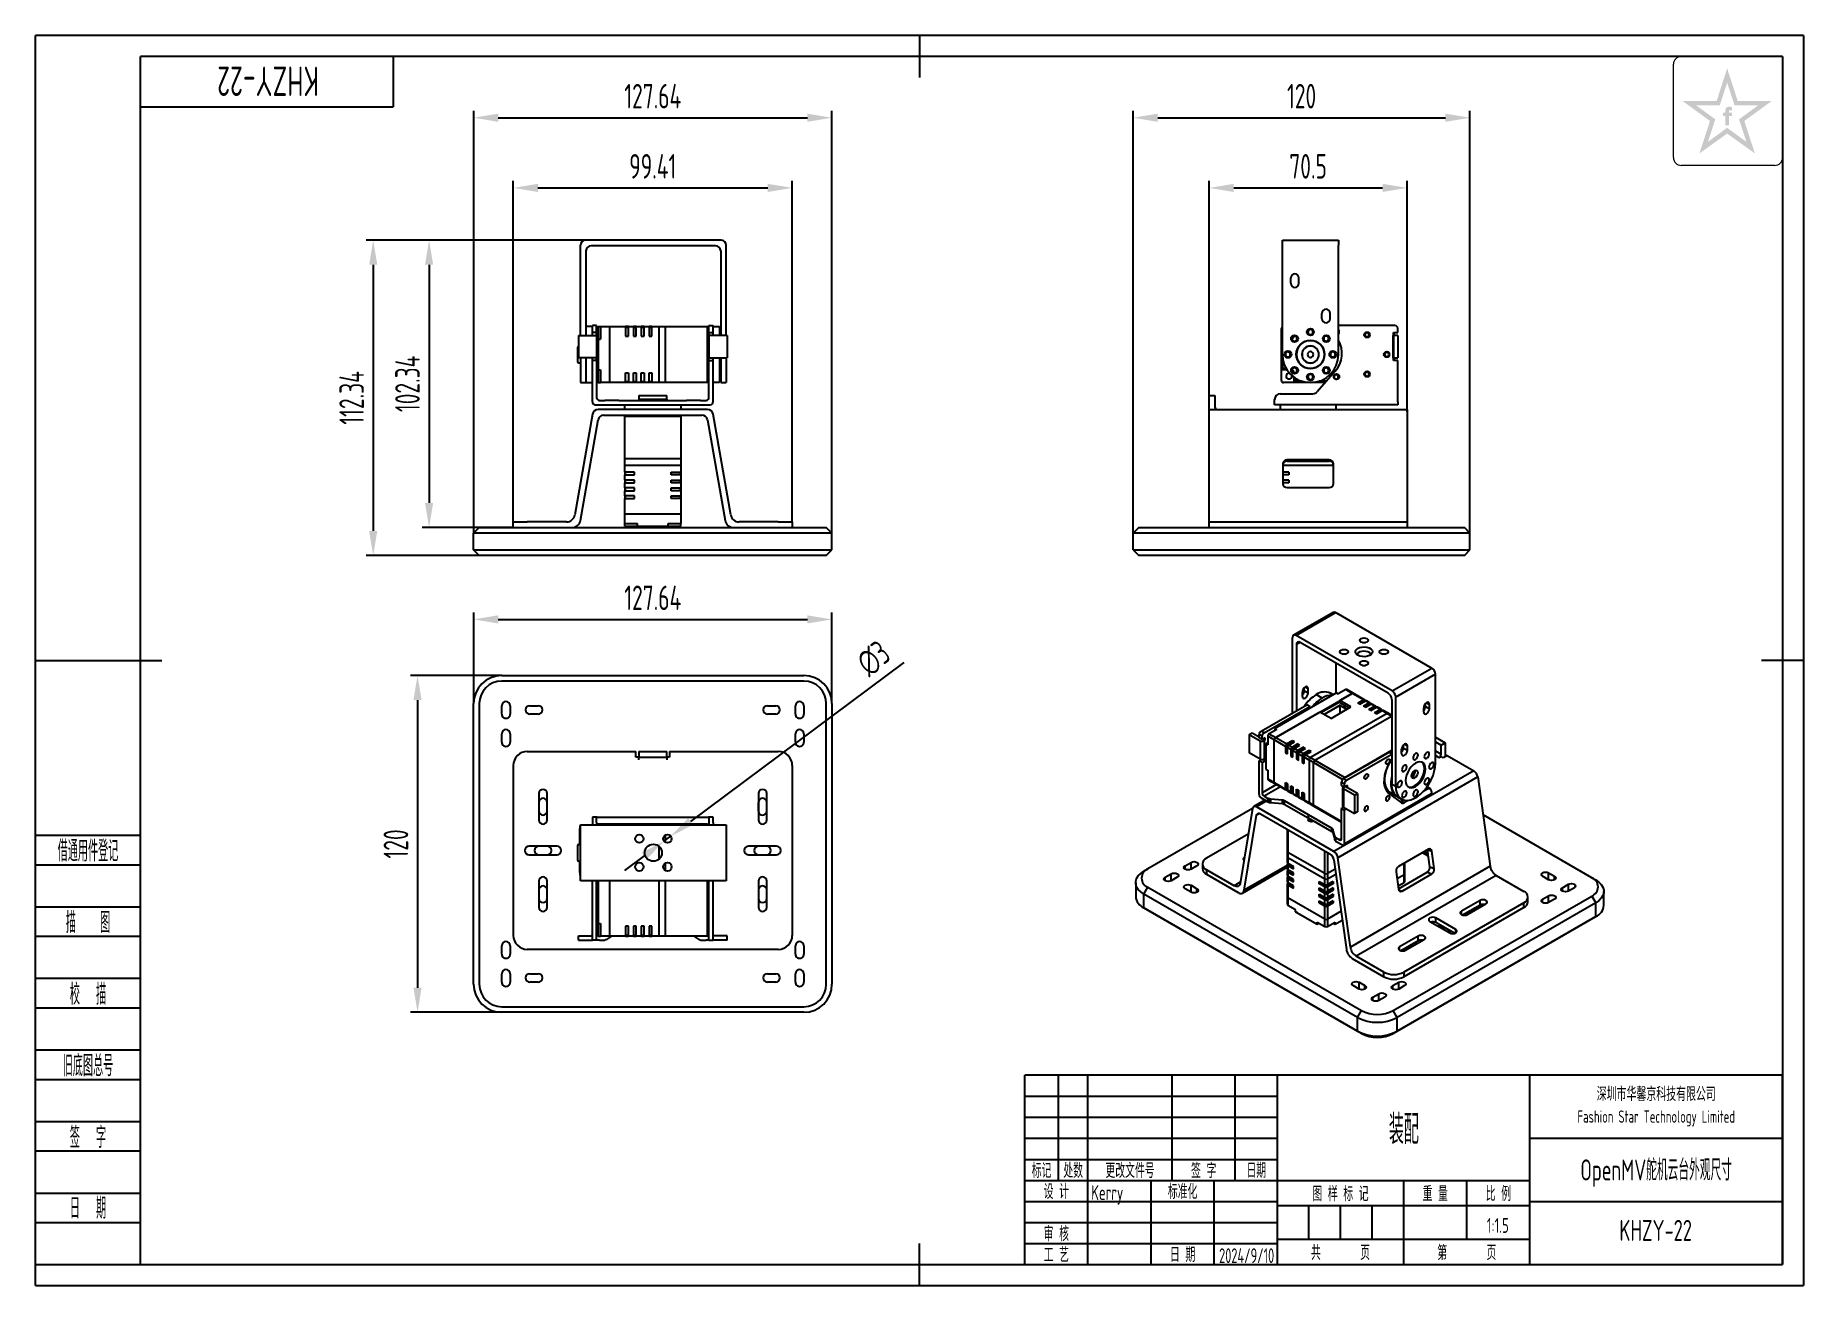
# Model space of a CAD drawing. Header units: inches. Extents: x -38 to 592, y -8 to 438.
import ezdxf
from ezdxf.enums import TextEntityAlignment as Align

# ---------------------------------------------------------------- set-up
doc = ezdxf.new("R2010")
doc.units = ezdxf.units.IN
doc.header["$LTSCALE"] = 1.5
doc.header["$MEASUREMENT"] = 0
for name, color, linetype in [('1轮廓实线层', 7, 'Continuous'), ('2细线层', 4, 'Continuous'), ('6文字层', 3, 'Continuous'), ('7标注层', 4, 'Continuous'), ('图框层', 7, 'Continuous')]:
    doc.layers.add(name, color=color, linetype=linetype)
doc.styles.add('PC_TEXTSTYLE', font='ISOCP.SHX', dxfattribs={"width": 0.707, "bigfont": 'GBCBIG.SHX'})
doc.styles.add('PC_TEXTSTYLE4', font='ISOCP.SHX', dxfattribs={"width": 0.707, "bigfont": 'GBCBIG.SHX'})
doc.dimstyles.new('GB_DIAMETER', dxfattribs={"dimtxt": 3.5, "dimasz": 3.5, "dimexe": 1, "dimexo": 0, "dimgap": 1.5, "dimtad": 1, "dimjust": 4, "dimdsep": 46, "dimtxsty": 'PC_TEXTSTYLE', "dimcen": 0, "dimclrd": 256, "dimclrt": 3, "dimadec": 0, "dimazin": 2, "dimtp": 0.1, "dimtm": 0.1, "dimtfac": 0.71, "dimtdec": 3, "dimtmove": 0, "dimatfit": 2, "dimfxl": 1, "dimtfill": 1, "dimarcsym": 0})
doc.dimstyles.new('GB_LINEAR', dxfattribs={"dimtxt": 3.5, "dimasz": 3.5, "dimexe": 1, "dimexo": 0, "dimgap": 1.5, "dimtad": 1, "dimdsep": 46, "dimtxsty": 'PC_TEXTSTYLE', "dimcen": 0, "dimclrd": 256, "dimclrt": 3, "dimadec": 0, "dimazin": 2, "dimtp": 0.1, "dimtm": 0.1, "dimtfac": 0.71, "dimtdec": 3, "dimtmove": 0, "dimatfit": 3, "dimfxl": 1, "dimtfill": 1, "dimarcsym": 0})

msp = doc.modelspace()

# ---------------------------------------------------------------- texts
at = {"layer": '6文字层', "insert": (540, 56.25), "char_height": 4.375, "width": 90, "attachment_point": 5, "style": 'PC_TEXTSTYLE4'}
msp.add_mtext('{\\H1.142857x;深圳市华馨京科技有限公司}\\P\\pxsm1,qc;Fashion Star Technology Limited', dxfattribs=at)

# ---------------------------------------------------------------- blocks, each defined once
blk = doc.blocks.new('*D3')
at = {"layer": '7标注层', "color": 0, "lineweight": -2}
for p, q in [((158.47, 364.99), (80.36, 364.99)), ((120.66, 252.65), (80.36, 252.65))]:
    blk.add_line(p, q, dxfattribs=at)
at = {"layer": '7标注层', "lineweight": -2}
blk.add_line((82.86, 356.24), (82.86, 261.4), dxfattribs=at)
at = {"layer": '7标注层'}
for points in [[(84.32, 356.24), (81.41, 356.24), (82.86, 364.99)], [(81.41, 261.4), (84.32, 261.4), (82.86, 252.65)]]:
    blk.add_solid(points, dxfattribs=at)
at = {"layer": 'Defpoints', "color": 0}
for p in [(158.47, 364.99), (82.86, 252.65), (120.66, 252.65)]:
    blk.add_point(p, dxfattribs=at)
at = {"layer": '7标注层', "color": 3, "insert": (75.18, 308.82), "char_height": 8.75, "attachment_point": 5, "rotation": 90, "style": 'PC_TEXTSTYLE', "bg_fill": 3, "box_fill_scale": 1.25, "bg_fill_color": 257, "bg_fill_transparency": 0}
blk.add_mtext('112.34', dxfattribs=at)
blk = doc.blocks.new('*D4')
at = {"layer": '7标注层', "color": 0, "lineweight": -2}
for p, q in [((158.47, 364.99), (100.27, 364.99)), ((132.77, 262.65), (100.27, 262.65))]:
    blk.add_line(p, q, dxfattribs=at)
at = {"layer": '7标注层', "lineweight": -2}
blk.add_line((102.77, 356.24), (102.77, 271.4), dxfattribs=at)
at = {"layer": '7标注层'}
for points in [[(104.23, 356.24), (101.31, 356.24), (102.77, 364.99)], [(101.31, 271.4), (104.23, 271.4), (102.77, 262.65)]]:
    blk.add_solid(points, dxfattribs=at)
at = {"layer": 'Defpoints', "color": 0}
for p in [(158.47, 364.99), (102.77, 262.65), (132.77, 262.65)]:
    blk.add_point(p, dxfattribs=at)
at = {"layer": '7标注层', "color": 3, "insert": (95.08, 313.82), "char_height": 8.75, "attachment_point": 5, "rotation": 90, "style": 'PC_TEXTSTYLE', "bg_fill": 3, "box_fill_scale": 1.25, "bg_fill_color": 257, "bg_fill_transparency": 0}
blk.add_mtext('102.34', dxfattribs=at)
blk = doc.blocks.new('*D5')
at = {"layer": '7标注层', "color": 0, "lineweight": -2}
for p, q in [((118.66, 260.65), (118.66, 411.15)), ((246.29, 260.65), (246.29, 411.15))]:
    blk.add_line(p, q, dxfattribs=at)
at = {"layer": '7标注层', "lineweight": -2}
blk.add_line((127.41, 408.65), (237.54, 408.65), dxfattribs=at)
at = {"layer": '7标注层'}
for points in [[(127.41, 410.1), (127.41, 407.19), (118.66, 408.65)], [(237.54, 407.19), (237.54, 410.1), (246.29, 408.65)]]:
    blk.add_solid(points, dxfattribs=at)
at = {"layer": 'Defpoints', "color": 0}
for p in [(246.29, 408.65), (118.66, 260.65), (246.29, 260.65)]:
    blk.add_point(p, dxfattribs=at)
at = {"layer": '7标注层', "color": 3, "insert": (182.47, 416.33), "char_height": 8.75, "attachment_point": 5, "style": 'PC_TEXTSTYLE', "bg_fill": 3, "box_fill_scale": 1.25, "bg_fill_color": 257, "bg_fill_transparency": 0}
blk.add_mtext('127.64', dxfattribs=at)
blk = doc.blocks.new('*D6')
at = {"layer": '7标注层', "color": 0, "lineweight": -2}
for p, q in [((132.77, 264.65), (132.77, 386.15)), ((232.18, 264.65), (232.18, 386.15))]:
    blk.add_line(p, q, dxfattribs=at)
at = {"layer": '7标注层', "lineweight": -2}
blk.add_line((141.52, 383.65), (223.43, 383.65), dxfattribs=at)
at = {"layer": '7标注层'}
for points in [[(141.52, 385.1), (141.52, 382.19), (132.77, 383.65)], [(223.43, 382.19), (223.43, 385.1), (232.18, 383.65)]]:
    blk.add_solid(points, dxfattribs=at)
at = {"layer": 'Defpoints', "color": 0}
for p in [(232.18, 383.65), (132.77, 264.65), (232.18, 264.65)]:
    blk.add_point(p, dxfattribs=at)
at = {"layer": '7标注层', "color": 3, "insert": (182.47, 391.34), "char_height": 8.75, "attachment_point": 5, "style": 'PC_TEXTSTYLE', "bg_fill": 3, "box_fill_scale": 1.25, "bg_fill_color": 257, "bg_fill_transparency": 0}
blk.add_mtext('99.41', dxfattribs=at)
blk = doc.blocks.new('*D7')
at = {"layer": '7标注层', "color": 0, "lineweight": -2}
for p, q in [((353.63, 260.65), (353.63, 411.15)), ((473.63, 260.65), (473.63, 411.15))]:
    blk.add_line(p, q, dxfattribs=at)
at = {"layer": '7标注层', "lineweight": -2}
blk.add_line((362.38, 408.65), (464.88, 408.65), dxfattribs=at)
at = {"layer": '7标注层'}
for points in [[(362.38, 410.1), (362.38, 407.19), (353.63, 408.65)], [(464.88, 407.19), (464.88, 410.1), (473.63, 408.65)]]:
    blk.add_solid(points, dxfattribs=at)
at = {"layer": 'Defpoints', "color": 0}
for p in [(473.63, 408.65), (353.63, 260.65), (473.63, 260.65)]:
    blk.add_point(p, dxfattribs=at)
at = {"layer": '7标注层', "color": 3, "insert": (413.63, 416.34), "char_height": 8.75, "attachment_point": 5, "style": 'PC_TEXTSTYLE', "bg_fill": 3, "box_fill_scale": 1.25, "bg_fill_color": 257, "bg_fill_transparency": 0}
blk.add_mtext('120', dxfattribs=at)
blk = doc.blocks.new('*D8')
at = {"layer": '7标注层', "color": 0, "lineweight": -2}
for p, q in [((380.71, 309.65), (380.71, 386.15)), ((451.21, 303.82), (451.21, 386.15))]:
    blk.add_line(p, q, dxfattribs=at)
at = {"layer": '7标注层', "lineweight": -2}
blk.add_line((389.46, 383.65), (442.46, 383.65), dxfattribs=at)
at = {"layer": '7标注层'}
for points in [[(389.46, 385.1), (389.46, 382.19), (380.71, 383.65)], [(442.46, 382.19), (442.46, 385.1), (451.21, 383.65)]]:
    blk.add_solid(points, dxfattribs=at)
at = {"layer": 'Defpoints', "color": 0}
for p in [(451.21, 383.65), (380.71, 309.65), (451.21, 303.82)]:
    blk.add_point(p, dxfattribs=at)
at = {"layer": '7标注层', "color": 3, "insert": (415.96, 391.34), "char_height": 8.75, "attachment_point": 5, "style": 'PC_TEXTSTYLE', "bg_fill": 3, "box_fill_scale": 1.25, "bg_fill_color": 257, "bg_fill_transparency": 0}
blk.add_mtext('70.5', dxfattribs=at)
blk = doc.blocks.new('*D9')
at = {"layer": '7标注层', "color": 0, "lineweight": -2}
for p, q in [((118.66, 199.89), (118.66, 232.39)), ((246.29, 199.89), (246.29, 232.39))]:
    blk.add_line(p, q, dxfattribs=at)
at = {"layer": '7标注层', "lineweight": -2}
blk.add_line((127.41, 229.89), (237.54, 229.89), dxfattribs=at)
at = {"layer": '7标注层'}
for points in [[(127.41, 231.35), (127.41, 228.43), (118.66, 229.89)], [(237.54, 228.43), (237.54, 231.35), (246.29, 229.89)]]:
    blk.add_solid(points, dxfattribs=at)
at = {"layer": 'Defpoints', "color": 0}
for p in [(246.29, 229.89), (118.66, 199.89), (246.29, 199.89)]:
    blk.add_point(p, dxfattribs=at)
at = {"layer": '7标注层', "color": 3, "insert": (182.47, 237.58), "char_height": 8.75, "attachment_point": 5, "style": 'PC_TEXTSTYLE', "bg_fill": 3, "box_fill_scale": 1.25, "bg_fill_color": 257, "bg_fill_transparency": 0}
blk.add_mtext('127.64', dxfattribs=at)
blk = doc.blocks.new('*D10')
at = {"layer": '7标注层', "color": 0, "lineweight": -2}
for p, q in [((128.66, 209.89), (96.16, 209.89)), ((128.66, 89.89), (96.16, 89.89))]:
    blk.add_line(p, q, dxfattribs=at)
at = {"layer": '7标注层', "lineweight": -2}
blk.add_line((98.66, 201.14), (98.66, 98.64), dxfattribs=at)
at = {"layer": '7标注层'}
for points in [[(100.11, 201.14), (97.2, 201.14), (98.66, 209.89)], [(97.2, 98.64), (100.11, 98.64), (98.66, 89.89)]]:
    blk.add_solid(points, dxfattribs=at)
at = {"layer": 'Defpoints', "color": 0}
for p in [(128.66, 209.89), (98.66, 89.89), (128.66, 89.89)]:
    blk.add_point(p, dxfattribs=at)
at = {"layer": '7标注层', "color": 3, "insert": (90.96, 149.89), "char_height": 8.75, "attachment_point": 5, "rotation": 90, "style": 'PC_TEXTSTYLE', "bg_fill": 3, "box_fill_scale": 1.25, "bg_fill_color": 257, "bg_fill_transparency": 0}
blk.add_mtext('120', dxfattribs=at)
blk = doc.blocks.new('*D11')
at = {"layer": '7标注层', "lineweight": -2}
for p, q in [((271.96, 214.48), (195.9, 157.86)), ((186.47, 150.84), (188.88, 152.64)), ((179.45, 145.62), (172.43, 140.4))]:
    blk.add_line(p, q, dxfattribs=at)
at = {"layer": '7标注层'}
for points in [[(195.03, 159.03), (196.77, 156.69), (188.88, 152.64)], [(180.32, 144.45), (178.58, 146.79), (186.47, 150.84)]]:
    blk.add_solid(points, dxfattribs=at)
at = {"layer": 'Defpoints', "color": 0}
for p in [(188.88, 152.64), (186.47, 150.84)]:
    blk.add_point(p, dxfattribs=at)
at = {"layer": '7标注层', "color": 3, "insert": (261.14, 216), "char_height": 8.75, "attachment_point": 5, "rotation": 36.66106, "style": 'PC_TEXTSTYLE', "bg_fill": 3, "box_fill_scale": 1.25, "bg_fill_color": 257, "bg_fill_transparency": 0}
blk.add_mtext('∅3', dxfattribs=at)
blk = doc.blocks.new('ZwmFrameMain_A3^_^无分区图框^_^landscape')
at = {"layer": '1轮廓实线层'}
for p, q in [((185, 292), (185, 282)), ((0, 0), (0, 287)), ((390, 287), (0, 287)), ((390, 287), (390, 0)), ((-25, 143.5), (5, 143.5)), ((395, 143.5), (385, 143.5)), ((185, -5), (185, 5)), ((0, 0), (390, 0))]:
    blk.add_line(p, q, dxfattribs=at)
at = {"layer": '2细线层'}
for p, q in [((-25, -5), (-25, 292)), ((395, 292), (-25, 292)), ((395, 292), (395, -5)), ((-25, -5), (395, -5))]:
    blk.add_line(p, q, dxfattribs=at)
blk = doc.blocks.new('ZwmFrameMain_标题栏1')
at = {"layer": '1轮廓实线层'}
for p, q in [((-180, 0), (-180, 45)), ((0, 45), (-180, 45)), ((-172, 20), (-172, 45)), ((-165, 20), (-165, 45)), ((-145, 20), (-145, 45)), ((-130, 20), (-130, 45)), ((-120, 0), (-120, 45)), ((0, 0), (0, 45)), ((-60, 30), (0, 30)), ((-180, 20), (-60, 20)), ((-165, 0), (-165, 20)), ((-150, 0), (-150, 20)), ((-135, 0), (-135, 20)), ((-60, 15), (0, 15)), ((-180, 0), (0, 0))]:
    blk.add_line(p, q, dxfattribs=at)
at = {"layer": '1轮廓实线层', "color": 7}
for p, q in [((-60, 0), (-60, 45)), ((-180, 25), (-120, 25))]:
    blk.add_line(p, q, dxfattribs=at)
at = {"layer": '2细线层'}
for p, q in [((-180, 40), (-120, 40)), ((-180, 35), (-120, 35)), ((-180, 30), (-120, 30)), ((-90, 0), (-90, 20)), ((-75, 6), (-75, 20)), ((-180, 15), (-120, 15)), ((-120, 14), (-60, 14)), ((-112.5, 6), (-112.5, 14)), ((-105, 6), (-105, 14)), ((-97.5, 6), (-97.5, 14)), ((-180, 10), (-120, 10)), ((-180, 5), (-120, 5)), ((-120, 6), (-60, 6))]:
    blk.add_line(p, q, dxfattribs=at)
at = {"layer": '6文字层', "style": 'PC_TEXTSTYLE', "width": 0.667}
for s, p in [('标记', (-176, 22.5)), ('处数', (-168.5, 22.5)), (' 更改文件号 ', (-155, 22.5)), (' 签 字 ', (-137.5, 22.5)), (' 日期 ', (-125, 22.5)), (' 设 计 ', (-172.5, 17.51)), (' 标准化 ', (-142.5, 17.51)), (' 图 样 标 记 ', (-105, 17)), (' 重 量 ', (-82.5, 17)), (' 比 例 ', (-67.5, 17)), (' 审 核 ', (-172.5, 7.5)), (' 工 艺 ', (-172.5, 2.5)), (' 日 期 ', (-142.5, 2.5)), ('共       页', (-105, 3)), ('第       页', (-75, 3))]:
    blk.add_text(s, height=3.5, dxfattribs=at).set_placement(p, align=Align.MIDDLE)
at = {"layer": '6文字层', "style": 'PC_TEXTSTYLE', "flags": 8}
for tag, height, width, p, p2 in [('企业名称', 5, 3.445461, (-54.29, 34.82), (-5.27, 34.82)), ('产品名称或材料标记', 7, 1.034456, (-113.46, 28.64), (-66.42, 28.64)), ('图样名称', 5, 3.480264, (-54.79, 19.98), (-5.27, 19.98)), ('标准化', 3.5, 1.756036, (-133.83, 15.37), (-120.75, 15.37)), ('审核', 3.5, 2.723972, (-163.99, 5.37), (-150.63, 5.37)), ('重量', 3.5, 2.448074, (-88.46, 7.54), (-76.55, 7.54)), ('比例', 3.5, 2.367734, (-73.35, 7.54), (-61.93, 7.54)), ('图样代号', 5, 3.489916, (-54.79, 5.63), (-5.52, 5.63)), ('工艺', 3.5, 2.851598, (-164.21, 0.37), (-150.89, 0.37)), ('共几页', 3.5, 0.953151, (-108.58, 1.48), (-101.56, 1.48)), ('日期', 3.5, 2.733185, (-133.83, 0.37), (-120.75, 0.37))]:
    blk.add_attdef(tag, text='', height=height, dxfattribs=dict(at, width=width)).set_placement(p, p2, align=Align.FIT)
at = {"layer": '6文字层', "style": 'PC_TEXTSTYLE', "width": 9.901758, "flags": 8}
blk.add_attdef('设计', text='', height=3.5, rotation=359.5768, dxfattribs=at).set_placement((-164.23, 15.37), (-150.37, 15.27), align=Align.FIT)
at = {"layer": '6文字层', "color": 3, "style": 'PC_TEXTSTYLE', "width": 0.96618, "flags": 8}
blk.add_attdef('第几页', text='', height=3.5, dxfattribs=at).set_placement((-78.29, 1.5), (-71.16, 1.5), align=Align.FIT)
at = {"layer": '6文字层', "color": 0, "style": 'PC_TEXTSTYLE', "width": 0.715273, "flags": 8}
blk.add_attdef('图纸张数', text='', height=3.5, dxfattribs=at).set_placement((-2.66, -3.87), (4.46, -3.87), align=Align.FIT)
blk = doc.blocks.new('ZwmFrameMain_图样代号')
at = {"layer": '2细线层', "linetype": 'Continuous'}
for p in [(60, 0), (0, -12)]:
    blk.add_line(p, (60, -12), dxfattribs=at)
at = {"layer": '6文字层', "style": 'PC_TEXTSTYLE', "width": 2.827942}
blk.add_attdef('图样代号', text='', height=7, rotation=180, dxfattribs=at).set_placement((58.24, -2.4), (2.35, -2.4), align=Align.FIT)
blk = doc.blocks.new('ZwmFrameMain_附加栏')
at = {"layer": '2细线层'}
for p, q in [((-25, 102), (0, 102)), ((-25, 95), (0, 95)), ((-25, 85), (0, 85)), ((-25, 78), (0, 78)), ((-25, 68), (0, 68)), ((-25, 61), (0, 61)), ((-25, 51), (0, 51)), ((-25, 44), (0, 44)), ((-25, 34), (0, 34)), ((-25, 27), (0, 27)), ((-25, 17), (0, 17)), ((-25, 10), (0, 10)), ((-25, 0), (0, 0))]:
    blk.add_line(p, q, dxfattribs=at)
at = {"layer": '6文字层', "color": 3, "style": 'PC_TEXTSTYLE'}
for s, width, p in [('借通用件登记', 0.667, (-12.5, 98.5)), ('描   图', 0.6667, (-12.5, 81.5)), ('校  描', 0.667, (-12.5, 64.5)), ('旧底图总号', 0.667, (-12.5, 47.5)), ('签  字', 0.667, (-12.5, 30.5)), ('日  期', 0.667, (-12.49, 13.6))]:
    blk.add_text(s, height=5, dxfattribs=dict(at, width=width)).set_placement(p, align=Align.MIDDLE)
at = {"layer": '6文字层', "style": 'PC_TEXTSTYLE'}
for tag, width, p, p2 in [('借通用件登记', 0.671328, (-23.44, 86.36), (-1.25, 86.36)), ('描图', 2.120922, (-23.44, 69.36), (-1.25, 69.36)), ('校图', 2.149976, (-23.75, 52.06), (-1.25, 52.06)), ('旧底图总号', 0.761452, (-22.84, 35.67), (-1.86, 35.67)), ('签字', 2.026939, (-23.14, 18.37), (-1.56, 18.37)), ('日期', 1.89999, (-22.84, 1.37), (-2.17, 1.37))]:
    blk.add_attdef(tag, text='', height=5, dxfattribs=dict(at, width=width)).set_placement(p, p2, align=Align.FIT)

# ---------------------------------------------------------------- hatches: boundary and pattern name
at = {"layer": '6文字层', "lineweight": 5}
h = msp.add_hatch(color=2, dxfattribs=at)
edge = h.paths.add_edge_path(flags=0)
edge.add_line((565.881, 409.272), (566.989, 409.272))
edge.add_line((566.989, 409.272), (566.989, 410.465))
edge.add_line((566.989, 410.465), (565.894, 410.465))
edge.add_line((565.894, 410.465), (565.894, 411.049))
edge.add_spline(control_points=[(565.894, 411.049), (565.893, 411.118), (565.89, 411.388), (566.419, 411.304), (566.75, 411.255), (566.937, 411.207), (567.015, 411.187)], knot_values=[0, 0, 0, 0, 1.4943482, 5.8188355, 8.4876202, 10.3632598, 10.3632598, 10.3632598, 10.3632598], degree=3, periodic=0)
edge.add_line((567.015, 411.187), (567.015, 412.408))
edge.add_spline(control_points=[(567.015, 412.408), (566.814, 412.456), (566.33, 412.571), (565.636, 412.63), (564.994, 412.34), (564.67, 411.935), (564.616, 411.627), (564.6, 411.54)], knot_values=[0, 0, 0, 0, 4.9341397, 11.9452686, 16.0265909, 21.3569295, 23.4510995, 23.4510995, 23.4510995, 23.4510995], degree=3, periodic=0)
edge.add_line((564.6, 411.54), (564.6, 410.465))
edge.add_line((564.6, 410.465), (563.798, 410.465))
edge.add_line((563.798, 410.465), (563.798, 409.272))
edge.add_line((563.798, 409.272), (564.609, 409.272))
edge.add_line((564.609, 409.272), (564.609, 405.94))
edge.add_line((564.609, 405.94), (565.881, 405.94))
edge.add_line((565.881, 405.94), (565.881, 409.272))
h.paths.add_polyline_path([(581.158, 414.632), (569.006, 414.632), (565.254, 426.225), (561.502, 414.632), (549.35, 414.632), (559.134, 407.498), (555.382, 395.938), (565.254, 403.006), (575.126, 395.938), (571.374, 407.498)])
h.paths.add_polyline_path([(569.492, 408.091), (572.103, 400.046), (565.254, 405.059), (558.405, 400.046), (561.016, 408.091), (554.146, 413.101), (562.635, 413.101), (565.254, 421.185), (567.873, 413.101), (576.362, 413.101)], flags=16)

# ---------------------------------------------------------------- linework, layer by layer
at = {"color": 7, "linetype": 'Continuous', "lineweight": 25}
for p, q in [((156.675, 331.101), (156.675, 363.194)), ((206.875, 364.994), (158.475, 364.994)), ((158.675, 361.194), (158.675, 331.101)), ((204.875, 362.994), (160.475, 362.994)), ((206.675, 361.194), (206.675, 331.101)), ((208.675, 331.101), (208.675, 363.194)), ((406.777, 363.194), (406.777, 364.994)), ((406.777, 364.994), (426.781, 364.994)), ((406.777, 324.295), (406.777, 363.194)), ((426.781, 364.994), (426.781, 363.194)), ((426.781, 324.295), (426.781, 363.194)), ((409.777, 349.644), (409.777, 351.544)), ((412.677, 349.644), (412.677, 351.544)), ((160.975, 334.295), (158.675, 334.295)), ((162.475, 334.601), (160.975, 334.601)), ((160.975, 333.601), (160.975, 334.601)), ((162.475, 333.601), (162.475, 334.601)), ((162.975, 334.295), (162.475, 333.795)), ((162.975, 334.295), (162.975, 332.295)), ((162.975, 334.295), (163.875, 334.295)), ((163.875, 334.295), (167.175, 334.295)), ((163.875, 334.295), (163.875, 333.595)), ((167.175, 333.595), (167.175, 334.295)), ((167.175, 334.295), (172.775, 334.295)), ((172.775, 334.295), (172.775, 333.595)), ((173.775, 334.295), (172.775, 334.295)), ((172.775, 334.045), (173.775, 334.045)), ((173.775, 334.295), (175.575, 334.295)), ((173.775, 333.595), (173.775, 334.295)), ((175.575, 334.295), (175.575, 333.595)), ((176.575, 334.295), (175.575, 334.295)), ((175.575, 334.045), (176.575, 334.045)), ((176.575, 334.295), (178.375, 334.295)), ((176.575, 333.595), (176.575, 334.295)), ((178.375, 334.295), (178.375, 333.595)), ((179.375, 334.295), (178.375, 334.295)), ((178.375, 334.045), (179.375, 334.045)), ((179.375, 334.295), (181.175, 334.295)), ((179.375, 333.595), (179.375, 334.295)), ((181.175, 334.295), (181.175, 333.595)), ((182.175, 334.295), (181.175, 334.295)), ((181.175, 334.045), (182.175, 334.045)), ((182.175, 334.295), (184.675, 334.295)), ((182.175, 333.595), (182.175, 334.295)), ((184.675, 334.295), (186.975, 334.295)), ((184.675, 334.295), (184.675, 333.595)), ((186.975, 333.595), (186.975, 334.295)), ((186.975, 334.295), (201.975, 334.295)), ((201.975, 334.295), (202.475, 333.795)), ((202.475, 334.601), (203.975, 334.601)), ((202.475, 333.601), (202.475, 334.601)), ((203.975, 333.601), (203.975, 334.601)), ((203.975, 334.295), (206.225, 334.295)), ((206.225, 334.295), (206.225, 331.101)), ((420.881, 337.044), (420.881, 338.944)), ((423.781, 337.044), (423.781, 338.944)), ((446.888, 334.601), (426.781, 334.601)), ((155.975, 331.101), (155.975, 323.101)), ((155.975, 331.101), (161.475, 331.101)), ((160.975, 332.101), (160.975, 333.601)), ((162.475, 332.101), (160.975, 332.101)), ((160.975, 331.101), (160.975, 332.101)), ((161.475, 331.101), (162.475, 331.101)), ((162.475, 332.101), (162.475, 333.601)), ((162.475, 331.101), (162.475, 332.101)), ((162.475, 331.101), (162.475, 323.101)), ((162.475, 329.295), (162.975, 329.795)), ((162.975, 329.795), (162.975, 318.795)), ((162.975, 329.795), (163.875, 329.795)), ((163.875, 333.595), (163.875, 329.795)), ((167.175, 314.995), (167.175, 333.595)), ((172.775, 333.595), (172.775, 330.795)), ((172.775, 330.795), (173.775, 330.795)), ((173.775, 330.795), (173.775, 333.595)), ((175.575, 333.595), (175.575, 330.795)), ((175.575, 330.795), (176.575, 330.795)), ((176.575, 330.795), (176.575, 333.595)), ((178.375, 333.595), (178.375, 330.795)), ((178.375, 330.795), (179.375, 330.795)), ((179.375, 330.795), (179.375, 333.595)), ((181.175, 333.595), (181.175, 330.795)), ((181.175, 330.795), (182.175, 330.795)), ((182.175, 330.795), (182.175, 333.595)), ((184.675, 333.595), (184.675, 314.995)), ((186.975, 314.995), (186.975, 333.595)), ((201.975, 314.995), (201.975, 333.595)), ((202.475, 332.101), (202.475, 333.601)), ((202.475, 332.101), (203.975, 332.101)), ((202.475, 331.101), (202.475, 332.101)), ((203.475, 331.101), (202.475, 331.101)), ((202.475, 331.101), (202.475, 323.101)), ((208.975, 331.101), (203.475, 331.101)), ((203.975, 332.101), (203.975, 333.601)), ((203.975, 331.101), (203.975, 332.101)), ((208.975, 331.101), (208.975, 323.101)), ((406.454, 329.795), (406.454, 333.595)), ((406.454, 329.795), (406.777, 329.472)), ((406.454, 329.795), (406.777, 329.795)), ((406.454, 318.795), (406.454, 329.795)), ((446.254, 323.101), (446.254, 331.101)), ((446.388, 332.101), (447.888, 332.101)), ((446.388, 331.101), (446.388, 332.101)), ((447.888, 331.101), (446.388, 331.101)), ((446.388, 331.101), (446.388, 323.101)), ((446.454, 332.101), (446.454, 331.101)), ((447.888, 332.101), (447.888, 333.601)), ((447.888, 331.101), (447.888, 323.101)), ((155.675, 326.795), (155.675, 324.295)), ((155.675, 324.295), (155.675, 321.795)), ((161.475, 323.101), (155.975, 323.101)), ((156.675, 323.101), (156.675, 314.293)), ((158.675, 323.101), (158.675, 314.293)), ((160.975, 322.101), (160.975, 323.101)), ((162.475, 322.101), (160.975, 322.101)), ((160.975, 307.401), (160.975, 322.101)), ((162.475, 323.101), (161.475, 323.101)), ((162.475, 322.101), (162.475, 323.101)), ((162.475, 322.101), (162.475, 308.901)), ((202.475, 323.101), (203.475, 323.101)), ((202.475, 322.101), (202.475, 323.101)), ((202.475, 322.101), (203.975, 322.101)), ((202.475, 308.901), (202.475, 322.101)), ((203.475, 323.101), (208.975, 323.101)), ((203.975, 322.101), (203.975, 323.101)), ((203.975, 307.401), (203.975, 322.101)), ((206.225, 323.101), (206.225, 314.295)), ((206.675, 323.101), (206.675, 314.293)), ((208.675, 323.101), (208.675, 314.293)), ((406.954, 319.295), (406.954, 322.423)), ((446.388, 323.101), (447.888, 323.101)), ((446.388, 322.101), (446.388, 323.101)), ((447.888, 322.101), (446.388, 322.101)), ((446.454, 323.101), (446.454, 322.101)), ((447.888, 307.401), (447.888, 322.101)), ((156.175, 321.295), (156.675, 321.295)), ((162.975, 318.795), (162.475, 319.295)), ((162.975, 318.795), (163.875, 318.795)), ((162.975, 316.295), (162.975, 314.295)), ((163.875, 318.795), (163.875, 314.995)), ((172.775, 317.795), (173.775, 317.795)), ((172.775, 314.995), (172.775, 317.795)), ((173.775, 317.795), (173.775, 314.995)), ((175.575, 317.795), (176.575, 317.795)), ((175.575, 314.995), (175.575, 317.795)), ((176.575, 317.795), (176.575, 314.995)), ((178.375, 317.795), (179.375, 317.795)), ((178.375, 314.995), (178.375, 317.795)), ((179.375, 317.795), (179.375, 314.995)), ((181.175, 317.795), (182.175, 317.795)), ((181.175, 314.995), (181.175, 317.795)), ((182.175, 317.795), (182.175, 314.995)), ((206.675, 319.295), (206.225, 319.295)), ((406.954, 319.295), (406.454, 318.795)), ((408.425, 318.795), (406.454, 318.795)), ((406.454, 314.995), (406.454, 318.795)), ((408.117, 319.295), (406.954, 319.295)), ((410.204, 316.606), (410.191, 316.772)), ((410.954, 314.295), (410.954, 316.164)), ((411.454, 314.795), (411.454, 315.829)), ((425.629, 318.381), (419.161, 310.973)), ((156.675, 314.293), (158.675, 314.293)), ((158.675, 314.295), (160.975, 314.295)), ((162.475, 314.795), (162.975, 314.295)), ((162.975, 314.295), (163.875, 314.295)), ((163.875, 314.995), (163.875, 314.295)), ((167.175, 314.295), (163.875, 314.295)), ((167.175, 314.295), (167.175, 314.995)), ((172.775, 314.295), (167.175, 314.295)), ((172.775, 314.295), (172.775, 314.995)), ((173.775, 314.545), (172.775, 314.545)), ((173.775, 314.295), (172.775, 314.295)), ((173.775, 314.995), (173.775, 314.295)), ((175.575, 314.295), (173.775, 314.295)), ((175.575, 314.295), (175.575, 314.995)), ((176.575, 314.545), (175.575, 314.545)), ((176.575, 314.295), (175.575, 314.295)), ((176.575, 314.995), (176.575, 314.295)), ((178.375, 314.295), (176.575, 314.295)), ((177.475, 309.65), (187.475, 309.65)), ((177.475, 309.65), (177.475, 308.401)), ((178.375, 314.295), (178.375, 314.995)), ((179.375, 314.545), (178.375, 314.545)), ((179.375, 314.295), (178.375, 314.295)), ((179.375, 314.995), (179.375, 314.295)), ((181.175, 314.295), (179.375, 314.295)), ((181.175, 314.295), (181.175, 314.995)), ((182.175, 314.545), (181.175, 314.545)), ((182.175, 314.295), (181.175, 314.295)), ((182.175, 314.995), (182.175, 314.295)), ((184.675, 314.295), (182.175, 314.295)), ((184.675, 314.995), (184.675, 314.295)), ((186.975, 314.295), (184.675, 314.295)), ((186.975, 314.295), (186.975, 314.995)), ((201.975, 314.295), (186.975, 314.295)), ((187.475, 308.401), (187.475, 309.65)), ((202.475, 314.795), (201.975, 314.295)), ((206.225, 314.295), (203.975, 314.295)), ((206.675, 314.293), (208.675, 314.293)), ((380.708, 304.651), (380.708, 309.65)), ((380.708, 309.65), (382.708, 309.65)), ((382.708, 309.65), (382.708, 305.651)), ((406.037, 310.289), (417.654, 310.289)), ((410.954, 314.295), (407.154, 314.295)), ((410.954, 314.295), (411.454, 314.795)), ((416.592, 314.295), (410.954, 314.295)), ((413.651, 314.795), (411.454, 314.795)), ((422.061, 314.295), (416.966, 314.295)), ((422.498, 314.795), (419.907, 314.795)), ((160.986, 302.996), (154.704, 267.133)), ((161.975, 306.401), (165.417, 306.401)), ((201.994, 304.651), (162.956, 304.651)), ((163.475, 307.901), (165.417, 307.901)), ((164.956, 302.651), (199.994, 302.651)), ((166.295, 307.901), (166, 307.901)), ((166, 306.401), (166.295, 306.401)), ((169.853, 307.901), (166.295, 307.901)), ((166.295, 306.401), (169.853, 306.401)), ((170.435, 307.901), (182.475, 307.901)), ((170.435, 306.401), (182.475, 306.401)), ((172.475, 304.651), (172.475, 306.401)), ((172.475, 302.151), (172.975, 302.651)), ((177.475, 308.401), (187.475, 308.401)), ((177.475, 308.401), (177.475, 307.901)), ((182.475, 307.901), (194.514, 307.901)), ((182.475, 306.401), (194.514, 306.401)), ((187.475, 308.401), (187.475, 307.901)), ((191.975, 302.651), (192.475, 302.151)), ((192.475, 306.401), (192.475, 304.651)), ((198.655, 307.901), (195.097, 307.901)), ((195.097, 306.401), (198.655, 306.401)), ((198.95, 307.901), (198.655, 307.901)), ((198.655, 306.401), (198.95, 306.401)), ((199.532, 307.901), (201.475, 307.901)), ((199.532, 306.401), (202.975, 306.401)), ((210.246, 267.133), (203.964, 302.996)), ((380.708, 304.651), (451.208, 304.651)), ((380.708, 302.996), (380.708, 304.651)), ((380.708, 267.133), (380.708, 302.996)), ((404.037, 307.401), (404.037, 308.289)), ((404.037, 306.401), (404.037, 307.401)), ((447.888, 306.401), (404.037, 306.401)), ((405.963, 306.401), (405.963, 304.651)), ((425.963, 304.651), (425.963, 306.401)), ((447.888, 307.401), (447.888, 306.401)), ((451.208, 304.651), (451.208, 302.996)), ((451.208, 302.996), (451.208, 267.133)), ((156.704, 265.133), (162.986, 300.996)), ((172.475, 287.151), (172.475, 302.151)), ((191.775, 302.151), (173.175, 302.151)), ((192.475, 302.151), (192.475, 287.151)), ((201.964, 300.996), (208.246, 265.133)), ((172.475, 284.851), (172.475, 287.151)), ((173.175, 287.151), (172.475, 287.151)), ((172.475, 284.851), (173.175, 284.851)), ((172.475, 282.351), (172.475, 284.851)), ((191.775, 287.151), (173.175, 287.151)), ((173.175, 284.851), (191.775, 284.851)), ((192.475, 287.151), (191.775, 287.151)), ((191.775, 284.851), (192.475, 284.851)), ((192.475, 287.151), (192.475, 284.851)), ((192.475, 284.851), (192.475, 282.351)), ((406.958, 285.233), (406.958, 278.338)), ((406.958, 284.851), (424.958, 284.851)), ((423.458, 286.711), (408.458, 286.711)), ((408.458, 286.3), (423.458, 286.3)), ((424.958, 278.338), (424.958, 285.233)), ((173.175, 282.351), (172.475, 282.351)), ((172.475, 282.351), (172.475, 281.351)), ((172.475, 279.551), (172.475, 281.351)), ((172.475, 281.351), (173.175, 281.351)), ((173.175, 279.551), (172.475, 279.551)), ((172.475, 279.551), (172.475, 278.551)), ((172.475, 276.751), (172.475, 278.551)), ((172.475, 278.551), (173.175, 278.551)), ((172.725, 281.351), (172.725, 282.351)), ((172.725, 278.551), (172.725, 279.551)), ((175.975, 282.351), (173.175, 282.351)), ((173.175, 281.351), (175.975, 281.351)), ((175.975, 279.551), (173.175, 279.551)), ((173.175, 278.551), (175.975, 278.551)), ((175.975, 281.351), (175.975, 282.351)), ((175.975, 278.551), (175.975, 279.551)), ((188.975, 282.351), (191.775, 282.351)), ((188.975, 281.351), (188.975, 282.351)), ((191.775, 281.351), (188.975, 281.351)), ((188.975, 279.551), (191.775, 279.551)), ((188.975, 278.551), (188.975, 279.551)), ((191.775, 278.551), (188.975, 278.551)), ((191.775, 282.351), (192.475, 282.351)), ((192.475, 281.351), (191.775, 281.351)), ((191.775, 279.551), (192.475, 279.551)), ((192.475, 278.551), (191.775, 278.551)), ((192.225, 282.351), (192.225, 281.351)), ((192.225, 279.551), (192.225, 278.551)), ((192.475, 282.351), (192.475, 281.351)), ((192.475, 281.351), (192.475, 279.551)), ((192.475, 279.551), (192.475, 278.551)), ((192.475, 278.551), (192.475, 276.751)), ((409.138, 282.351), (406.958, 282.351)), ((409.138, 281.351), (406.958, 281.351)), ((409.138, 279.551), (406.958, 279.551)), ((409.138, 278.551), (406.958, 278.551)), ((409.138, 282.351), (409.138, 281.351)), ((409.138, 279.551), (409.138, 278.551)), ((173.175, 276.751), (172.475, 276.751)), ((172.475, 276.751), (172.475, 275.751)), ((172.475, 273.951), (172.475, 275.751)), ((172.475, 275.751), (173.175, 275.751)), ((173.175, 273.951), (172.475, 273.951)), ((172.475, 273.951), (172.475, 272.951)), ((172.475, 267.351), (172.475, 272.951)), ((172.475, 272.951), (173.175, 272.951)), ((172.725, 275.751), (172.725, 276.751)), ((172.725, 272.951), (172.725, 273.951)), ((175.975, 276.751), (173.175, 276.751)), ((173.175, 275.751), (175.975, 275.751)), ((175.975, 273.951), (173.175, 273.951)), ((173.175, 272.951), (175.975, 272.951)), ((175.975, 275.751), (175.975, 276.751)), ((175.975, 272.951), (175.975, 273.951)), ((188.975, 276.751), (191.775, 276.751)), ((188.975, 275.751), (188.975, 276.751)), ((191.775, 275.751), (188.975, 275.751)), ((188.975, 273.951), (191.775, 273.951)), ((188.975, 272.951), (188.975, 273.951)), ((191.775, 272.951), (188.975, 272.951)), ((191.775, 276.751), (192.475, 276.751)), ((192.475, 275.751), (191.775, 275.751)), ((191.775, 273.951), (192.475, 273.951)), ((192.475, 272.951), (191.775, 272.951)), ((192.225, 276.751), (192.225, 275.751)), ((192.225, 273.951), (192.225, 272.951)), ((192.475, 276.751), (192.475, 275.751)), ((192.475, 275.751), (192.475, 273.951)), ((192.475, 273.951), (192.475, 272.951)), ((192.475, 272.951), (192.475, 267.351)), ((408.458, 276.861), (423.458, 276.861)), ((132.768, 262.651), (132.768, 264.651)), ((132.768, 264.651), (137.768, 264.651)), ((151.749, 264.651), (137.768, 264.651)), ((172.475, 264.051), (172.475, 267.351)), ((173.175, 267.351), (172.475, 267.351)), ((191.775, 267.351), (173.175, 267.351)), ((192.475, 267.351), (191.775, 267.351)), ((192.475, 267.351), (192.475, 264.051)), ((227.182, 264.651), (213.201, 264.651)), ((227.182, 264.651), (232.182, 264.651)), ((232.182, 264.651), (232.182, 262.651)), ((380.708, 264.651), (380.708, 267.133)), ((380.708, 262.651), (380.708, 264.651)), ((380.708, 264.651), (385.708, 264.651)), ((385.708, 264.651), (446.208, 264.651)), ((446.208, 264.651), (451.208, 264.651)), ((451.208, 267.133), (451.208, 264.651)), ((451.208, 264.651), (451.208, 262.651)), ((118.656, 260.651), (120.656, 262.651)), ((128.656, 260.651), (118.656, 260.651)), ((118.656, 254.651), (118.656, 260.651)), ((120.656, 262.651), (128.656, 262.651)), ((128.656, 262.651), (236.294, 262.651)), ((236.294, 260.651), (128.656, 260.651)), ((172.475, 264.051), (173.175, 264.051)), ((172.475, 263.151), (172.475, 264.051)), ((172.475, 263.151), (172.975, 262.651)), ((172.475, 263.151), (174.475, 263.151)), ((173.175, 264.051), (176.975, 264.051)), ((176.975, 263.151), (176.975, 264.051)), ((176.975, 263.151), (187.975, 263.151)), ((177.475, 262.651), (176.975, 263.151)), ((187.975, 263.151), (187.475, 262.651)), ((187.975, 264.051), (191.775, 264.051)), ((187.975, 263.151), (187.975, 264.051)), ((190.475, 263.151), (192.475, 263.151)), ((191.775, 264.051), (192.475, 264.051)), ((191.975, 262.651), (192.475, 263.151)), ((192.475, 263.151), (192.475, 264.051)), ((236.294, 262.651), (244.294, 262.651)), ((246.294, 260.651), (236.294, 260.651)), ((246.294, 260.651), (244.294, 262.651)), ((246.294, 254.651), (246.294, 260.651)), ((355.628, 262.651), (353.628, 260.651)), ((363.628, 260.651), (353.628, 260.651)), ((353.628, 254.651), (353.628, 260.651)), ((355.628, 262.651), (363.628, 262.651)), ((363.628, 262.651), (463.628, 262.651)), ((463.628, 260.651), (363.628, 260.651)), ((463.628, 262.651), (471.628, 262.651)), ((473.628, 260.651), (463.628, 260.651)), ((473.628, 260.651), (471.628, 262.651)), ((473.628, 254.651), (473.628, 260.651)), ((120.656, 252.651), (118.656, 254.651)), ((118.656, 254.651), (128.656, 254.651)), ((128.656, 252.651), (120.656, 252.651)), ((128.656, 254.651), (236.294, 254.651)), ((236.294, 252.651), (128.656, 252.651)), ((236.294, 254.651), (246.294, 254.651)), ((244.294, 252.651), (236.294, 252.651)), ((244.294, 252.651), (246.294, 254.651)), ((353.628, 254.651), (363.628, 254.651)), ((353.628, 254.651), (355.628, 252.651)), ((363.628, 252.651), (355.628, 252.651)), ((363.628, 254.651), (463.628, 254.651)), ((463.628, 252.651), (363.628, 252.651)), ((463.628, 254.651), (473.628, 254.651)), ((471.628, 252.651), (463.628, 252.651)), ((471.628, 252.651), (473.628, 254.651)), ((424.908, 232.406), (410.763, 224.241)), ((425.808, 232.317), (411.663, 224.152)), ((425.808, 232.317), (460.032, 212.56)), ((410.39, 196.558), (410.39, 223.417)), ((445.887, 204.395), (411.663, 224.152)), ((411.805, 220.967), (411.805, 197.375)), ((444.473, 203.578), (413.077, 221.702)), ((425.949, 203.658), (425.949, 214.272)), ((128.656, 209.891), (236.294, 209.891)), ((445.887, 204.395), (460.032, 212.56)), ((461.305, 210.356), (447.16, 202.19)), ((461.305, 178.593), (461.305, 210.356)), ((236.294, 207.891), (128.656, 207.891)), ((426.036, 203.708), (404.116, 191.054)), ((404.399, 187.788), (431.693, 203.545)), ((413.926, 202.472), (413.926, 204.024)), ((414.562, 204.473), (414.562, 205.487)), ((415.976, 203.656), (414.562, 204.473)), ((415.976, 203.656), (415.976, 205.208)), ((420.998, 201.861), (418.877, 203.086)), ((424.846, 203.021), (423.876, 203.581)), ((426.036, 203.708), (426.673, 203.341)), ((429.36, 204.892), (426.673, 203.341)), ((431.693, 203.545), (427.236, 200.972)), ((431.693, 203.545), (429.36, 204.892)), ((432.043, 203.579), (429.71, 204.927)), ((435.653, 201.259), (431.693, 203.545)), ((436.003, 201.294), (432.043, 203.579)), ((447.16, 170.427), (447.16, 202.19)), ((118.656, 99.891), (118.656, 199.891)), ((120.656, 199.891), (120.656, 99.891)), ((128.656, 196.149), (128.656, 199.149)), ((131.656, 199.149), (131.656, 196.149)), ((138.656, 199.149), (141.656, 199.149)), ((141.656, 196.149), (138.656, 196.149)), ((223.294, 199.149), (226.294, 199.149)), ((226.294, 196.149), (223.294, 196.149)), ((233.294, 196.149), (233.294, 199.149)), ((236.294, 199.149), (236.294, 196.149)), ((244.294, 99.891), (244.294, 199.891)), ((246.294, 199.891), (246.294, 99.891)), ((399.213, 190.106), (415.476, 199.494)), ((400.274, 189.493), (416.537, 198.882)), ((420.165, 196.89), (404.399, 187.788)), ((416.537, 198.882), (415.476, 199.494)), ((416.537, 198.882), (416.537, 198.224)), ((444.068, 196.401), (416.773, 180.645)), ((418.4, 179.706), (445.694, 195.462)), ((424.125, 194.604), (420.165, 196.89)), ((427.236, 200.718), (420.385, 196.763)), ((420.527, 196.681), (427.236, 200.555)), ((427.342, 199.357), (421.617, 196.052)), ((427.342, 199.194), (421.758, 195.97)), ((424.125, 194.604), (431.196, 198.686)), ((431.196, 198.686), (427.236, 200.972)), ((427.236, 200.31), (427.236, 200.972)), ((427.236, 200.31), (430.623, 198.355)), ((427.342, 199.357), (429.851, 197.909)), ((429.709, 197.828), (427.342, 199.194)), ((427.342, 196.461), (427.342, 199.194)), ((429.077, 198.356), (429.077, 199.247)), ((433.673, 200.116), (435.653, 201.259)), ((434.38, 199.708), (433.673, 200.116)), ((433.85, 200.014), (435.9, 201.198)), ((434.38, 199.708), (436.36, 200.851)), ((435.653, 198.973), (437.633, 200.116)), ((436.36, 198.565), (435.653, 198.973)), ((435.83, 198.871), (437.88, 200.055)), ((436.473, 200.901), (435.95, 201.203)), ((437.633, 200.116), (436.36, 200.851)), ((436.36, 198.565), (438.34, 199.708)), ((437.983, 200.151), (436.71, 200.885)), ((437.633, 197.83), (439.613, 198.973)), ((438.34, 197.422), (437.633, 197.83)), ((437.81, 197.728), (439.86, 198.912)), ((438.453, 199.758), (437.93, 200.06)), ((439.613, 198.973), (438.34, 199.708)), ((438.34, 197.422), (440.32, 198.565)), ((439.963, 199.008), (438.69, 199.742)), ((439.613, 196.687), (441.593, 197.83)), ((440.32, 196.279), (439.613, 196.687)), ((439.79, 196.585), (441.84, 197.769)), ((440.433, 198.615), (439.91, 198.917)), ((441.593, 197.83), (440.32, 198.565)), ((440.32, 196.279), (442.3, 197.422)), ((441.943, 197.865), (440.67, 198.599)), ((442.413, 197.472), (441.89, 197.774)), ((444.068, 196.401), (442.3, 197.422)), ((444.418, 196.436), (442.65, 197.456)), ((445.694, 195.462), (444.068, 196.401)), ((445.746, 195.669), (444.418, 196.436)), ((445.694, 195.462), (445.746, 195.489)), ((445.746, 201.374), (445.746, 171.244)), ((457.133, 196.883), (457.133, 198.435)), ((457.769, 198.883), (457.769, 199.897)), ((457.769, 198.883), (459.183, 198.067)), ((459.183, 198.067), (459.183, 199.618)), ((128.656, 186.149), (128.656, 189.149)), ((131.656, 189.149), (131.656, 186.149)), ((233.294, 186.149), (233.294, 189.149)), ((236.294, 189.149), (236.294, 186.149)), ((394.97, 188.881), (396.031, 189.493)), ((396.031, 189.493), (398.506, 188.064)), ((400.274, 189.493), (399.213, 190.106)), ((404.752, 190.686), (402.065, 189.135)), ((402.065, 189.135), (404.399, 187.788)), ((404.116, 191.054), (404.752, 190.686)), ((404.116, 191.054), (404.116, 190.319)), ((137.768, 182.811), (151.749, 182.811)), ((151.749, 182.811), (154.704, 182.811)), ((154.704, 182.811), (160.986, 182.811)), ((160.986, 182.811), (162.956, 182.811)), ((162.956, 182.811), (176.475, 182.811)), ((176.475, 180.811), (176.475, 182.811)), ((177.475, 182.811), (177.475, 180.811)), ((177.475, 182.811), (187.475, 182.811)), ((187.475, 180.811), (187.475, 182.811)), ((188.475, 182.811), (188.475, 180.811)), ((188.475, 182.811), (201.994, 182.811)), ((201.994, 182.811), (203.964, 182.811)), ((203.964, 182.811), (210.246, 182.811)), ((210.246, 182.811), (213.201, 182.811)), ((213.201, 182.811), (227.182, 182.811)), ((394.97, 188.881), (398.859, 186.636)), ((394.97, 188.881), (394.97, 182.348)), ((399.566, 188.269), (398.506, 188.881)), ((398.506, 187.656), (398.506, 188.881)), ((399.566, 187.044), (398.506, 187.656)), ((398.859, 186.636), (398.859, 180.103)), ((399.566, 187.044), (399.566, 188.269)), ((400.627, 187.656), (399.566, 187.044)), ((399.92, 187.248), (400.627, 186.84)), ((400.274, 186.636), (400.627, 186.84)), ((400.274, 186.636), (400.274, 180.103)), ((400.627, 186.84), (400.627, 187.656)), ((401.57, 185.91), (400.934, 185.542)), ((400.934, 185.542), (400.934, 176.56)), ((400.934, 185.542), (401.57, 185.175)), ((403.904, 186.931), (401.57, 188.278)), ((401.57, 188.278), (401.57, 185.175)), ((403.904, 171.743), (403.904, 186.931)), ((407.864, 184.645), (403.904, 186.931)), ((404.399, 187.788), (408.359, 185.502)), ((407.864, 184.645), (407.864, 182.359)), ((408.04, 185.033), (408.04, 182.461)), ((410.339, 186.441), (408.111, 185.155)), ((410.339, 186.645), (408.359, 185.502)), ((408.571, 181.95), (408.571, 184.237)), ((409.844, 183.502), (408.571, 184.237)), ((409.066, 185.094), (411.046, 186.237)), ((409.066, 185.094), (410.339, 184.359)), ((409.844, 183.502), (409.844, 181.216)), ((410.02, 183.89), (410.02, 181.318)), ((412.318, 185.298), (410.091, 184.012)), ((411.046, 186.237), (410.339, 186.645)), ((410.339, 186.441), (410.339, 186.645)), ((410.869, 186.135), (410.339, 186.441)), ((412.318, 185.502), (410.339, 184.359)), ((410.551, 180.807), (410.551, 183.094)), ((411.823, 182.359), (410.551, 183.094)), ((411.046, 183.951), (413.026, 185.094)), ((411.046, 183.951), (412.318, 183.216)), ((412, 182.747), (412, 180.175)), ((414.298, 184.155), (412.071, 182.869)), ((413.026, 185.094), (412.318, 185.502)), ((412.318, 185.298), (412.318, 185.502)), ((412.849, 184.992), (412.318, 185.298)), ((414.298, 184.359), (412.318, 183.216)), ((413.026, 182.808), (415.005, 183.951)), ((413.026, 182.808), (414.298, 182.073)), ((416.278, 183.012), (414.051, 181.726)), ((415.005, 183.951), (414.298, 184.359)), ((414.298, 184.155), (414.298, 184.359)), ((414.829, 183.849), (414.298, 184.155)), ((416.278, 183.216), (414.298, 182.073)), ((415.005, 181.665), (416.985, 182.808)), ((416.985, 182.808), (416.278, 183.216)), ((416.278, 183.012), (416.278, 183.216)), ((416.809, 182.706), (416.278, 183.012)), ((429.006, 173.583), (445.746, 183.246)), ((449.281, 182.062), (449.281, 183.614)), ((449.411, 184.265), (449.918, 184.617)), ((449.599, 184.654), (449.918, 184.838)), ((449.918, 184.062), (449.918, 185.077)), ((449.918, 184.062), (451.332, 183.246)), ((451.332, 183.246), (451.332, 184.797)), ((461.305, 187.918), (464.748, 185.931)), ((461.305, 186.286), (463.334, 185.114)), ((463.334, 185.114), (464.748, 185.931)), ((463.334, 181.848), (463.334, 185.114)), ((464.748, 185.931), (464.748, 181.032)), ((132.768, 177.811), (132.768, 117.311)), ((177.475, 180.811), (176.475, 180.811)), ((177.475, 180.811), (187.475, 180.811)), ((177.475, 179.811), (177.475, 180.811)), ((187.475, 180.811), (187.475, 179.811)), ((188.475, 180.811), (187.475, 180.811)), ((232.182, 177.811), (232.182, 117.311)), ((398.859, 180.103), (394.97, 182.348)), ((398.506, 179.491), (399.308, 179.954)), ((399.566, 178.878), (398.506, 179.491)), ((398.506, 167.488), (398.506, 179.491)), ((399.566, 178.878), (400.627, 179.491)), ((399.566, 178.878), (399.566, 168.1)), ((400.627, 179.491), (399.825, 179.954)), ((400.627, 180.307), (400.274, 180.103)), ((400.627, 179.491), (400.627, 180.307)), ((400.934, 176.56), (401.57, 176.193)), ((408.04, 182.461), (407.864, 182.359)), ((407.864, 182.359), (408.571, 181.95)), ((408.04, 182.461), (408.571, 182.154)), ((410.02, 181.318), (409.844, 181.216)), ((409.844, 181.216), (410.551, 180.807)), ((410.02, 181.318), (410.551, 181.011)), ((411.823, 182.359), (411.823, 180.073)), ((412, 180.175), (411.823, 180.073)), ((411.823, 180.073), (412.531, 179.664)), ((412, 180.175), (412.531, 179.869)), ((412.531, 179.664), (412.531, 181.951)), ((413.803, 181.216), (412.531, 181.951)), ((413.803, 181.216), (413.803, 178.93)), ((413.98, 179.032), (413.803, 178.93)), ((413.803, 178.93), (414.51, 178.521)), ((413.98, 181.604), (413.98, 179.032)), ((413.98, 179.032), (414.51, 178.726)), ((416.278, 179.787), (414.51, 180.808)), ((414.51, 178.521), (414.51, 180.808)), ((415.005, 181.665), (416.773, 180.645)), ((417.905, 178.848), (416.278, 179.787)), ((416.278, 179.787), (416.278, 164.6)), ((416.773, 180.645), (418.4, 179.706)), ((417.905, 163.661), (417.905, 178.848)), ((418.4, 179.706), (429.006, 173.583)), ((428.558, 173.165), (444.821, 182.554)), ((429.618, 172.553), (445.746, 181.863)), ((444.821, 182.554), (445.746, 182.02)), ((445.391, 182.225), (445.746, 182.43)), ((463.334, 181.032), (462.627, 180.623)), ((464.041, 180.623), (463.334, 181.032)), ((465.455, 181.44), (464.041, 180.623)), ((465.455, 181.44), (475.014, 175.921)), ((401.57, 176.193), (401.57, 173.09)), ((401.57, 173.09), (403.904, 171.743)), ((401.715, 172.77), (404.049, 171.423)), ((403.904, 171.743), (407.864, 169.457)), ((404.049, 171.423), (408.009, 169.137)), ((407.864, 171.744), (408.571, 171.335)), ((407.864, 169.457), (407.864, 171.744)), ((408.04, 169.273), (408.04, 171.641)), ((408.571, 171.335), (408.571, 169.049)), ((409.844, 170.601), (410.551, 170.192)), ((409.844, 168.314), (409.844, 170.601)), ((410.02, 168.13), (410.02, 170.498)), ((410.551, 170.192), (410.551, 167.906)), ((475.014, 175.921), (425.163, 147.143)), ((476.407, 173.766), (426.556, 144.988)), ((427.851, 171.941), (428.911, 171.328)), ((427.851, 170.716), (427.851, 171.941)), ((427.851, 170.716), (428.911, 170.103)), ((428.511, 170.279), (428.511, 170.334)), ((428.558, 173.165), (429.618, 172.553)), ((428.558, 170.307), (428.558, 170.307)), ((428.911, 170.103), (428.911, 171.328)), ((429.972, 170.716), (428.911, 170.103)), ((429.972, 169.899), (429.265, 170.307)), ((429.972, 169.899), (429.972, 170.716)), ((445.746, 171.244), (447.16, 170.427)), ((453.03, 173.897), (452.805, 173.794)), ((453.914, 173.387), (453.03, 173.897)), ((458.444, 170.088), (458.284, 170.155)), ((476.407, 173.766), (480.849, 141.918)), ((141.863, 167.811), (141.863, 158.482)), ((144.863, 158.482), (144.863, 167.811)), ((220.087, 167.811), (220.087, 158.482)), ((220.089, 163.223), (220.087, 164.644)), ((223.087, 158.482), (223.087, 167.811)), ((400.559, 165.486), (396.559, 163.177)), ((399.213, 166.263), (401.647, 164.858)), ((400.274, 166.875), (401.647, 166.082)), ((401.647, 164.858), (401.647, 166.082)), ((402.549, 165.887), (402.191, 165.921)), ((402.191, 165.921), (402.191, 164.696)), ((402.191, 164.696), (402.549, 164.662)), ((406.868, 165.475), (402.549, 165.887)), ((402.549, 165.887), (402.549, 164.662)), ((402.549, 164.662), (406.868, 164.25)), ((406.868, 164.25), (406.868, 165.475)), ((407.412, 165.314), (415.925, 160.399)), ((407.412, 165.314), (407.412, 164.089)), ((407.412, 164.089), (415.925, 159.174)), ((408.061, 169.228), (408.584, 168.926)), ((408.571, 169.049), (409.844, 168.314)), ((408.716, 168.729), (409.989, 167.994)), ((410.041, 168.085), (410.564, 167.783)), ((410.551, 167.906), (411.823, 167.171)), ((410.696, 167.586), (411.968, 166.851)), ((411.823, 169.458), (412.531, 169.049)), ((411.823, 167.171), (411.823, 169.458)), ((412, 166.988), (412, 169.356)), ((412.021, 166.942), (412.544, 166.64)), ((412.531, 169.049), (412.531, 166.763)), ((412.531, 166.763), (413.803, 166.028)), ((412.676, 166.443), (413.948, 165.708)), ((413.803, 168.315), (414.51, 167.906)), ((413.803, 166.028), (413.803, 168.315)), ((413.98, 165.845), (413.98, 168.213)), ((414.001, 165.799), (414.524, 165.497)), ((414.51, 167.906), (414.51, 165.62)), ((414.51, 165.62), (416.278, 164.6)), ((414.655, 165.3), (416.423, 164.279)), ((416.278, 164.6), (417.905, 163.661)), ((416.423, 164.279), (418.05, 163.34)), ((428.265, 169.899), (428.265, 163.367)), ((428.558, 169.491), (428.558, 162.959)), ((432.447, 167.246), (428.558, 169.491)), ((428.704, 149.477), (459.712, 167.377)), ((428.911, 149.935), (459.919, 167.835)), ((433.507, 167.858), (429.972, 169.899)), ((432.447, 167.246), (433.507, 167.858)), ((432.447, 167.246), (432.447, 160.714)), ((433.507, 167.858), (433.507, 161.326)), ((444.651, 167.987), (449.225, 164.579)), ((445.379, 168.074), (447.5, 166.85)), ((446.566, 167.389), (445.939, 167.027)), ((446.566, 167.389), (445.939, 167.027)), ((447.818, 166.664), (449.232, 165.848)), ((449.811, 165.583), (449.229, 165.247)), ((449.229, 165.247), (450.29, 164.635)), ((451.642, 165.415), (450.29, 164.635)), ((458.505, 169.377), (456.823, 168.406)), ((459.504, 169.476), (458.444, 170.088)), ((459.919, 168.56), (459.919, 167.835)), ((162.684, 159.482), (160.975, 159.482)), ((160.975, 159.482), (160.975, 157.482)), ((162.475, 157.482), (162.475, 159.386)), ((162.684, 159.482), (163.475, 159.482)), ((163.475, 159.482), (201.475, 159.482)), ((201.475, 159.482), (202.266, 159.482)), ((203.975, 159.482), (202.266, 159.482)), ((202.475, 159.386), (202.475, 157.482)), ((203.975, 157.482), (203.975, 159.482)), ((220.091, 161.533), (220.089, 163.066)), ((396.163, 162.512), (358.866, 140.981)), ((396.166, 162.531), (391.724, 135.812)), ((393.139, 133.363), (397.581, 160.082)), ((425.163, 147.143), (397.559, 163.078)), ((398.974, 160.629), (423.749, 146.326)), ((415.925, 160.399), (424.438, 155.485)), ((415.925, 160.399), (415.925, 159.174)), ((415.925, 159.174), (424.438, 154.26)), ((416.325, 158.834), (416.426, 158.885)), ((418.05, 163.34), (427.851, 157.682)), ((427.851, 162.55), (428.558, 162.959)), ((427.851, 162.55), (428.911, 161.938)), ((427.851, 151.772), (427.851, 162.55)), ((428.511, 162.932), (428.511, 162.987)), ((428.558, 162.959), (432.447, 160.714)), ((428.911, 161.938), (429.619, 162.346)), ((428.911, 149.935), (428.911, 161.938)), ((433.507, 161.326), (432.447, 160.714)), ((517.002, 137.863), (478.299, 160.206)), ((156.408, 155.061), (156.408, 149.74)), ((156.675, 156.561), (156.667, 156.561)), ((156.675, 136.738), (156.675, 156.742)), ((156.675, 156.742), (158.475, 156.742)), ((158.475, 156.742), (206.875, 156.742)), ((160.975, 157.482), (160.975, 156.742)), ((162.475, 157.482), (162.475, 156.742)), ((162.975, 157.065), (162.652, 156.742)), ((162.975, 157.065), (162.975, 156.742)), ((162.975, 157.065), (163.875, 157.065)), ((163.875, 157.065), (167.175, 157.065)), ((163.875, 157.065), (163.875, 156.742)), ((167.175, 156.742), (167.175, 157.065)), ((167.175, 157.065), (172.775, 157.065)), ((172.775, 156.742), (172.775, 157.065)), ((172.775, 157.065), (173.775, 157.065)), ((172.775, 156.815), (173.775, 156.815)), ((173.775, 157.065), (175.575, 157.065)), ((173.775, 157.065), (173.775, 156.742)), ((175.575, 156.742), (175.575, 157.065)), ((175.575, 157.065), (176.575, 157.065)), ((175.575, 156.815), (176.575, 156.815)), ((176.575, 157.065), (178.375, 157.065)), ((176.575, 157.065), (176.575, 156.742)), ((178.375, 156.742), (178.375, 157.065)), ((178.375, 157.065), (179.375, 157.065)), ((178.375, 156.815), (179.375, 156.815)), ((179.375, 157.065), (181.175, 157.065)), ((179.375, 157.065), (179.375, 156.742)), ((181.175, 156.742), (181.175, 157.065)), ((181.175, 157.065), (182.175, 157.065)), ((181.175, 156.815), (182.175, 156.815)), ((182.175, 157.065), (184.675, 157.065)), ((182.175, 157.065), (182.175, 156.742)), ((184.675, 157.065), (186.975, 157.065)), ((184.675, 157.065), (184.675, 156.742)), ((186.975, 156.742), (186.975, 157.065)), ((186.975, 157.065), (201.975, 157.065)), ((186.975, 150.413), (186.975, 153.067)), ((201.975, 157.065), (202.298, 156.742)), ((202.475, 157.482), (202.475, 156.742)), ((203.975, 157.482), (203.975, 156.742)), ((206.875, 156.742), (208.675, 156.742)), ((208.675, 156.742), (208.675, 136.738)), ((394.645, 153.38), (379.748, 144.781)), ((408.519, 155.119), (408.519, 147.177)), ((424.438, 154.26), (424.438, 155.485)), ((425.431, 152.677), (424.718, 155.17)), ((424.718, 155.17), (424.718, 153.946)), ((424.718, 153.946), (425.431, 151.452)), ((425.491, 152.471), (425.431, 152.677)), ((425.431, 152.677), (425.431, 151.452)), ((425.431, 151.452), (425.491, 151.246)), ((425.491, 151.246), (425.491, 152.471)), ((425.77, 152.157), (425.77, 150.932)), ((425.77, 152.157), (427.144, 151.364)), ((148.363, 149.061), (138.363, 149.061)), ((138.363, 146.061), (148.363, 146.061)), ((155.675, 149.24), (155.675, 144.24)), ((156.175, 149.74), (156.675, 149.74)), ((184.675, 149.043), (184.675, 144.437)), ((226.587, 149.061), (216.587, 149.061)), ((216.587, 146.061), (226.587, 146.061)), ((393.28, 145.167), (393.251, 145.15)), ((408.519, 147.177), (408.519, 145.299)), ((408.519, 145.299), (408.519, 143.258)), ((421.876, 139.299), (408.724, 146.891)), ((408.724, 146.891), (408.724, 145.013)), ((408.724, 145.013), (421.876, 137.421)), ((408.724, 145.013), (408.724, 142.972)), ((425.77, 150.932), (428.204, 149.527)), ((430.998, 113.14), (426.556, 144.988)), ((458.802, 147.976), (448.196, 141.853)), ((458.765, 145.504), (456.642, 146.73)), ((458.641, 146.392), (457.35, 147.138)), ((459.289, 141.748), (458.449, 147.772)), ((460.9, 141.153), (460.046, 147.277)), ((156.175, 143.74), (156.675, 143.74)), ((156.408, 143.74), (156.408, 140.061)), ((186.975, 140.413), (186.975, 143.067)), ((357.452, 140.164), (358.866, 140.981)), ((365.048, 138.018), (367.17, 139.243)), ((372.119, 142.1), (374.241, 143.325)), ((376.362, 142.1), (374.241, 140.876)), ((378.284, 142.74), (378.284, 141.107)), ((379.748, 140.699), (379.748, 139.066)), ((389.635, 134.991), (379.748, 140.699)), ((379.748, 139.066), (391.049, 132.542)), ((392.549, 132.393), (408.519, 141.613)), ((408.519, 142.441), (408.519, 140.971)), ((408.519, 140.155), (408.519, 138.685)), ((408.624, 143.045), (408.624, 142.441)), ((408.624, 140.758), (408.624, 140.155)), ((408.653, 142.4), (410.704, 141.216)), ((408.653, 140.114), (410.704, 138.93)), ((410.704, 141.829), (408.724, 142.972)), ((408.724, 142.155), (408.724, 140.686)), ((408.724, 142.155), (410.704, 141.012)), ((410.704, 139.543), (408.724, 140.686)), ((408.724, 139.869), (408.724, 138.399)), ((408.724, 139.869), (410.704, 138.726)), ((410.704, 141.012), (410.704, 141.829)), ((410.704, 138.726), (410.704, 139.543)), ((421.876, 137.421), (421.876, 139.299)), ((425.601, 140.878), (422.866, 139.299)), ((422.866, 139.299), (422.866, 137.421)), ((422.866, 137.421), (425.844, 139.14)), ((425.142, 144.171), (429.584, 112.323)), ((480.849, 141.918), (430.998, 113.14)), ((482.939, 138.685), (433.088, 109.907)), ((447.318, 139.929), (448.172, 133.806)), ((450.16, 138.888), (447.664, 137.447)), ((448.158, 133.904), (458.411, 139.823)), ((449.416, 133.106), (460.022, 139.229)), ((450.16, 136.193), (450.16, 138.888)), ((450.365, 139.174), (450.365, 143.106)), ((450.365, 136.479), (450.365, 139.174)), ((458.411, 139.823), (460.022, 139.229)), ((459.289, 141.748), (460.9, 141.153)), ((482.939, 138.685), (492.825, 132.978)), ((501.628, 139.601), (503.749, 138.376)), ((141.863, 136.641), (141.863, 127.311)), ((144.863, 127.311), (144.863, 136.641)), ((156.667, 138.561), (156.675, 138.561)), ((158.475, 136.738), (156.675, 136.738)), ((206.875, 136.738), (158.475, 136.738)), ((160.975, 116.631), (160.975, 136.738)), ((162.475, 116.631), (162.475, 136.738)), ((162.975, 136.738), (162.975, 121.565)), ((167.175, 117.765), (167.175, 136.738)), ((184.675, 136.738), (184.675, 117.765)), ((186.975, 117.765), (186.975, 136.738)), ((201.975, 117.765), (201.975, 136.738)), ((202.475, 116.631), (202.475, 136.738)), ((203.975, 116.631), (203.975, 136.738)), ((208.675, 136.738), (206.875, 136.738)), ((220.087, 136.641), (220.087, 127.311)), ((223.087, 127.311), (223.087, 136.641)), ((354.523, 136.082), (354.523, 131.183)), ((357.452, 132), (358.866, 134.45)), ((358.866, 134.45), (434.978, 90.511)), ((369.291, 138.018), (367.17, 136.794)), ((374.241, 132.712), (372.119, 133.936)), ((374.241, 135.161), (376.362, 133.936)), ((408.519, 137.868), (408.519, 136.399)), ((408.519, 135.582), (408.519, 131.009)), ((408.624, 138.472), (408.624, 137.868)), ((408.624, 136.186), (408.624, 135.582)), ((408.653, 137.828), (410.704, 136.644)), ((408.653, 135.541), (410.704, 134.357)), ((410.704, 137.256), (408.724, 138.399)), ((408.724, 137.583), (408.724, 136.113)), ((408.724, 137.583), (410.704, 136.44)), ((410.704, 134.97), (408.724, 136.113)), ((408.724, 135.296), (408.724, 130.724)), ((408.724, 135.296), (410.704, 134.153)), ((410.704, 136.44), (410.704, 137.256)), ((410.704, 134.153), (410.704, 134.97)), ((419.896, 136.522), (421.876, 135.379)), ((419.896, 135.706), (419.896, 136.522)), ((420.073, 135.808), (419.896, 135.706)), ((421.876, 134.563), (419.896, 135.706)), ((419.896, 134.236), (421.876, 133.093)), ((419.896, 133.419), (419.896, 134.236)), ((420.073, 133.521), (419.896, 133.419)), ((421.876, 132.276), (419.896, 133.419)), ((420.073, 135.808), (420.073, 136.42)), ((422.3, 134.522), (420.073, 135.808)), ((420.073, 133.521), (420.073, 134.134)), ((422.3, 132.236), (420.073, 133.521)), ((421.876, 135.379), (421.876, 137.421)), ((421.876, 133.093), (421.876, 134.563)), ((424.669, 135.808), (422.442, 134.522)), ((424.669, 133.521), (422.442, 132.236)), ((422.866, 137.421), (422.866, 135.379)), ((424.846, 136.522), (422.866, 135.379)), ((424.846, 135.706), (422.866, 134.563)), ((422.866, 134.563), (422.866, 133.093)), ((424.846, 134.236), (422.866, 133.093)), ((424.846, 133.419), (422.866, 132.276)), ((424.669, 136.42), (424.669, 135.808)), ((424.669, 135.808), (424.846, 135.706)), ((424.669, 134.134), (424.669, 133.521)), ((424.669, 133.521), (424.846, 133.419)), ((424.846, 136.522), (424.846, 135.706)), ((424.846, 134.236), (424.846, 133.419)), ((448.012, 134.953), (450.16, 136.193)), ((501.628, 137.152), (499.507, 138.376)), ((506.578, 134.294), (508.699, 135.519)), ((510.82, 134.294), (508.699, 133.07)), ((517.002, 137.863), (518.416, 137.046)), ((521.345, 128.065), (521.345, 132.964)), ((433.564, 88.062), (357.452, 132)), ((357.452, 127.101), (357.452, 132)), ((357.452, 127.101), (433.564, 83.163)), ((358.866, 126.284), (357.452, 127.101)), ((434.978, 82.346), (358.866, 126.284)), ((408.519, 131.009), (408.519, 128.315)), ((421.876, 123.131), (408.724, 130.724)), ((408.724, 130.724), (408.724, 128.029)), ((408.724, 128.029), (411.411, 126.478)), ((411.411, 125.743), (411.411, 126.478)), ((419.896, 131.95), (421.876, 130.807)), ((419.896, 131.133), (419.896, 131.95)), ((420.073, 131.235), (419.896, 131.133)), ((421.876, 129.99), (419.896, 131.133)), ((419.896, 129.663), (421.876, 128.52)), ((419.896, 128.847), (419.896, 129.663)), ((420.073, 128.949), (419.896, 128.847)), ((421.876, 127.704), (419.896, 128.847)), ((420.073, 131.235), (420.073, 131.848)), ((422.3, 129.949), (420.073, 131.235)), ((420.073, 128.949), (420.073, 129.561)), ((422.3, 127.663), (420.073, 128.949)), ((421.876, 130.807), (421.876, 132.276)), ((421.876, 128.52), (421.876, 129.99)), ((421.876, 123.131), (421.876, 127.704)), ((424.669, 131.235), (422.442, 129.949)), ((424.669, 128.949), (422.442, 127.663)), ((422.866, 132.276), (422.866, 130.807)), ((424.846, 131.95), (422.866, 130.807)), ((424.846, 131.133), (422.866, 129.99)), ((422.866, 129.99), (422.866, 128.52)), ((424.846, 129.663), (422.866, 128.52)), ((424.846, 128.847), (422.866, 127.704)), ((422.866, 127.704), (422.866, 123.131)), ((424.669, 131.848), (424.669, 131.235)), ((424.669, 131.235), (424.846, 131.133)), ((424.669, 129.561), (424.669, 128.949)), ((424.669, 128.949), (424.846, 128.847)), ((424.846, 131.95), (424.846, 131.133)), ((424.846, 129.663), (424.846, 128.847)), ((446.292, 90.511), (517.002, 131.332)), ((518.416, 128.882), (447.706, 88.062)), ((492.825, 128.896), (450.045, 104.199)), ((492.825, 127.263), (450.045, 102.566)), ((477.202, 129.751), (470.604, 125.943)), ((477.202, 128.118), (471.019, 124.549)), ((472.726, 124.718), (479.323, 128.526)), ((472.765, 125.553), (473.847, 126.18)), ((473.847, 125.365), (473.847, 126.18)), ((473.959, 126.244), (474.962, 126.825)), ((473.959, 125.43), (473.959, 126.244)), ((477.202, 128.118), (477.202, 129.751)), ((492.825, 127.263), (492.825, 128.896)), ((494.29, 129.304), (494.29, 130.937)), ((499.507, 130.212), (501.628, 131.437)), ((503.749, 130.212), (501.628, 128.988)), ((517.002, 131.332), (518.416, 128.882)), ((518.416, 123.983), (518.416, 128.882)), ((162.975, 121.565), (162.475, 122.065)), ((162.975, 121.565), (163.875, 121.565)), ((163.875, 121.565), (163.875, 117.765)), ((173.775, 120.565), (172.775, 120.565)), ((172.775, 120.565), (172.775, 117.765)), ((173.775, 117.765), (173.775, 120.565)), ((176.575, 120.565), (175.575, 120.565)), ((175.575, 120.565), (175.575, 117.765)), ((176.575, 117.765), (176.575, 120.565)), ((179.375, 120.565), (178.375, 120.565)), ((178.375, 120.565), (178.375, 117.765)), ((179.375, 117.765), (179.375, 120.565)), ((182.175, 120.565), (181.175, 120.565)), ((181.175, 120.565), (181.175, 117.765)), ((182.175, 117.765), (182.175, 120.565)), ((411.411, 125.743), (419.189, 121.253)), ((412.118, 125.335), (411.411, 125.743)), ((412.118, 125.335), (419.189, 121.253)), ((419.189, 121.988), (421.876, 120.437)), ((419.189, 121.253), (419.189, 121.988)), ((419.189, 121.253), (419.825, 121.62)), ((419.189, 121.253), (419.826, 121.62)), ((419.189, 121.253), (419.189, 121.253)), ((421.876, 120.437), (421.876, 123.131)), ((427.688, 125.915), (422.866, 123.131)), ((422.866, 123.131), (422.866, 120.437)), ((422.866, 120.437), (425.553, 121.988)), ((424.916, 121.62), (425.553, 121.253)), ((424.916, 121.62), (425.553, 121.253)), ((425.553, 121.253), (428.131, 122.741)), ((425.553, 121.253), (428.131, 122.741)), ((425.553, 121.253), (425.553, 121.988)), ((425.553, 121.253), (425.553, 121.253)), ((517.002, 123.166), (446.292, 82.346)), ((447.706, 83.163), (518.416, 123.983)), ((459.347, 122.301), (466.418, 118.219)), ((468.539, 119.444), (461.468, 123.526)), ((461.468, 121.893), (461.468, 123.526)), ((468.125, 118.05), (461.468, 121.893)), ((463.943, 120.464), (466.065, 119.239)), ((472.765, 124.741), (472.765, 125.553)), ((518.416, 123.983), (517.002, 123.166)), ((128.656, 110.634), (128.656, 113.634)), ((131.656, 113.634), (131.656, 110.634)), ((155.975, 115.631), (155.975, 117.131)), ((155.975, 117.131), (160.475, 117.131)), ((155.975, 115.631), (160.975, 115.631)), ((160.975, 115.631), (160.975, 116.631)), ((162.475, 115.631), (160.975, 115.631)), ((162.475, 117.565), (162.975, 117.065)), ((162.475, 115.631), (162.475, 116.631)), ((163.475, 115.631), (162.475, 115.631)), ((162.975, 119.065), (162.975, 117.065)), ((162.975, 117.065), (163.875, 117.065)), ((163.475, 115.631), (165.417, 115.631)), ((163.875, 117.765), (163.875, 117.065)), ((167.175, 117.065), (163.875, 117.065)), ((166.295, 116.029), (166, 115.818)), ((167.74, 117.065), (166.295, 116.029)), ((167.175, 117.065), (167.175, 117.765)), ((172.775, 117.065), (167.175, 117.065)), ((172.775, 117.765), (172.775, 117.065)), ((173.775, 117.315), (172.775, 117.315)), ((172.775, 117.065), (173.775, 117.065)), ((173.775, 117.065), (173.775, 117.765)), ((175.575, 117.065), (173.775, 117.065)), ((175.575, 117.765), (175.575, 117.065)), ((176.575, 117.315), (175.575, 117.315)), ((175.575, 117.065), (176.575, 117.065)), ((176.575, 117.065), (176.575, 117.765)), ((178.375, 117.065), (176.575, 117.065)), ((178.375, 117.765), (178.375, 117.065)), ((179.375, 117.315), (178.375, 117.315)), ((178.375, 117.065), (179.375, 117.065)), ((179.375, 117.065), (179.375, 117.765)), ((181.175, 117.065), (179.375, 117.065)), ((181.175, 117.765), (181.175, 117.065)), ((182.175, 117.315), (181.175, 117.315)), ((181.175, 117.065), (182.175, 117.065)), ((182.175, 117.065), (182.175, 117.765)), ((184.675, 117.065), (182.175, 117.065)), ((184.675, 117.765), (184.675, 117.065)), ((186.975, 117.065), (184.675, 117.065)), ((186.975, 117.065), (186.975, 117.765)), ((201.975, 117.065), (186.975, 117.065)), ((198.655, 116.029), (197.209, 117.065)), ((198.95, 115.818), (198.655, 116.029)), ((199.532, 115.631), (201.475, 115.631)), ((202.475, 115.631), (201.475, 115.631)), ((202.475, 117.565), (201.975, 117.065)), ((202.475, 115.631), (202.475, 116.631)), ((202.475, 115.631), (203.975, 115.631)), ((208.975, 117.131), (203.975, 117.131)), ((203.975, 115.631), (203.975, 116.631)), ((208.975, 115.631), (203.975, 115.631)), ((208.975, 115.631), (208.975, 117.131)), ((233.294, 110.634), (233.294, 113.634)), ((236.294, 113.634), (236.294, 110.634)), ((455.161, 117.027), (448.564, 113.219)), ((455.161, 115.394), (448.978, 111.825)), ((450.685, 111.994), (457.282, 115.803)), ((450.802, 112.878), (452.923, 114.102)), ((455.161, 115.394), (455.161, 117.027)), ((151.749, 112.311), (137.768, 112.311)), ((154.704, 112.311), (151.749, 112.311)), ((160.986, 112.311), (154.704, 112.311)), ((162.956, 112.311), (160.986, 112.311)), ((201.994, 112.311), (162.956, 112.311)), ((203.964, 112.311), (201.994, 112.311)), ((210.246, 112.311), (203.964, 112.311)), ((213.201, 112.311), (210.246, 112.311)), ((227.182, 112.311), (213.201, 112.311)), ((431.673, 109.09), (442.974, 102.566)), ((442.974, 104.199), (433.088, 109.907)), ((128.656, 100.634), (128.656, 103.634)), ((131.656, 103.634), (131.656, 100.634)), ((138.656, 103.634), (141.656, 103.634)), ((223.294, 103.634), (226.294, 103.634)), ((233.294, 100.634), (233.294, 103.634)), ((236.294, 103.634), (236.294, 100.634)), ((442.974, 102.566), (442.974, 104.199)), ((450.045, 104.199), (450.045, 102.566)), ((141.656, 100.634), (138.656, 100.634)), ((226.294, 100.634), (223.294, 100.634)), ((434.089, 98.162), (431.967, 99.387)), ((434.089, 100.611), (436.21, 99.387)), ((439.038, 95.305), (441.16, 96.529)), ((443.281, 95.305), (441.16, 94.08)), ((446.109, 99.387), (448.231, 100.611)), ((450.352, 99.387), (448.231, 98.162)), ((128.656, 91.891), (236.294, 91.891)), ((236.294, 89.891), (128.656, 89.891)), ((433.564, 88.062), (434.978, 90.511)), ((447.706, 88.062), (446.292, 90.511)), ((433.564, 83.163), (433.564, 88.062)), ((434.978, 82.346), (433.564, 83.163)), ((446.292, 82.346), (447.706, 83.163)), ((447.706, 83.163), (447.706, 88.062))]:
    msp.add_line(p, q, dxfattribs=at)
at = {"color": 1, "linetype": 'Continuous', "lineweight": 25}
for p, q in [((413.078, 221.702), (411.805, 220.967)), ((415.976, 205.208), (414.951, 205.8)), ((436.437, 200.888), (435.9, 201.198)), ((438.417, 199.745), (437.88, 200.055)), ((440.397, 198.602), (439.86, 198.912)), ((442.376, 197.459), (441.84, 197.769)), ((445.746, 195.432), (445.694, 195.462)), ((458.158, 200.21), (459.183, 199.618)), ((408.682, 184.662), (408.04, 185.033)), ((408.111, 185.155), (408.753, 184.785)), ((410.662, 183.519), (410.02, 183.89)), ((410.091, 184.012), (410.733, 183.642)), ((412.642, 182.376), (412, 182.747)), ((412.071, 182.869), (412.713, 182.499)), ((450.306, 185.389), (451.332, 184.797)), ((461.305, 183.02), (463.334, 181.848)), ((414.622, 181.233), (413.98, 181.604)), ((414.051, 181.726), (414.693, 181.356)), ((428.233, 172.886), (417.905, 178.848)), ((462.627, 180.623), (461.305, 181.387)), ((404.685, 171.055), (399.566, 168.1)), ((406.1, 170.239), (400.274, 166.875)), ((429.006, 173.583), (429.075, 173.464)), ((401.144, 165.148), (397.559, 163.078)), ((408.04, 169.273), (408.577, 168.964)), ((410.02, 168.13), (410.557, 167.821)), ((412, 166.988), (412.537, 166.678)), ((413.98, 165.845), (414.516, 165.535)), ((457.944, 169.701), (458.505, 169.377)), ((398.73, 160.745), (397.581, 160.082)), ((417.905, 163.661), (427.851, 157.919)), ((408.724, 155), (408.724, 146.891)), ((427.144, 151.364), (427.851, 151.772)), ((393.251, 144.993), (393.251, 145.15)), ((421.876, 139.299), (421.876, 147.408)), ((422.866, 146.836), (422.866, 139.299)), ((458.547, 147.829), (460.046, 147.277)), ((367.17, 136.794), (367.17, 139.243)), ((372.119, 140.876), (372.119, 142.1)), ((374.241, 140.876), (374.241, 143.325)), ((408.519, 142.241), (393.139, 133.363)), ((408.653, 143.02), (408.653, 142.4)), ((408.653, 140.733), (408.653, 140.114)), ((450.16, 138.888), (450.16, 142.988)), ((501.628, 137.152), (501.628, 139.601)), ((365.048, 136.794), (365.048, 138.018)), ((374.241, 132.712), (374.241, 135.161)), ((376.362, 132.712), (376.362, 133.936)), ((391.795, 136.239), (389.635, 134.991)), ((408.653, 138.447), (408.653, 137.828)), ((408.653, 136.161), (408.653, 135.541)), ((422.3, 134.522), (422.3, 135.263)), ((422.3, 132.236), (422.3, 132.977)), ((422.442, 135.263), (422.442, 134.522)), ((422.442, 132.977), (422.442, 132.236)), ((448.235, 133.542), (449.416, 133.106)), ((503.749, 137.152), (503.749, 138.376)), ((506.578, 133.07), (506.578, 134.294)), ((508.699, 133.07), (508.699, 135.519)), ((422.3, 129.949), (422.3, 130.69)), ((422.3, 127.663), (422.3, 128.404)), ((422.442, 130.69), (422.442, 129.949)), ((422.442, 128.404), (422.442, 127.663)), ((474.962, 126.009), (474.962, 126.825)), ((499.507, 128.988), (499.507, 130.212)), ((501.628, 128.988), (501.628, 131.437)), ((463.943, 119.648), (463.943, 120.464)), ((470.604, 124.718), (470.604, 125.943)), ((452.923, 113.286), (452.923, 114.102)), ((466.065, 118.423), (466.065, 119.239)), ((468.539, 118.219), (468.539, 119.444)), ((448.564, 111.994), (448.564, 113.219)), ((450.802, 112.061), (450.802, 112.878)), ((434.089, 98.162), (434.089, 100.611)), ((436.21, 98.162), (436.21, 99.387)), ((439.038, 94.08), (439.038, 95.305)), ((441.16, 94.08), (441.16, 96.529)), ((446.109, 98.162), (446.109, 99.387)), ((448.231, 98.162), (448.231, 100.611))]:
    msp.add_line(p, q, dxfattribs=at)
at = {"color": 7, "linetype": 'Continuous', "lineweight": 25, "flags": 128}
for points in [[(434.787, 221.826), (434.462, 222.107), (434.347, 222.438), (434.462, 222.769), (434.787, 223.05), (435.273, 223.238), (435.847, 223.304), (436.421, 223.238), (436.908, 223.05), (437.233, 222.769), (437.347, 222.438), (437.233, 222.107), (436.908, 221.826), (436.421, 221.638), (435.847, 221.572), (435.273, 221.638), (434.787, 221.826)], [(435.348, 221.622), (435.847, 221.671), (436.347, 221.622)], [(427.716, 217.744), (427.391, 218.025), (427.276, 218.356), (427.391, 218.687), (427.716, 218.968), (428.202, 219.156), (428.776, 219.222), (429.35, 219.156), (429.837, 218.968), (430.162, 218.687), (430.276, 218.356), (430.162, 218.025), (429.837, 217.744), (429.35, 217.556), (428.776, 217.49), (428.202, 217.556), (427.716, 217.744)], [(428.277, 217.539), (428.776, 217.589), (429.276, 217.539)], [(433.691, 217.111), (433.151, 217.533), (432.851, 218.029), (432.817, 218.553), (433.052, 219.06), (433.536, 219.505), (434.225, 219.847), (435.058, 220.057), (435.961, 220.116), (436.855, 220.018), (437.659, 219.773), (438.301, 219.402), (438.726, 218.938), (438.895, 218.422), (438.793, 217.9), (438.43, 217.419), (437.837, 217.021), (437.067, 216.742), (436.189, 216.606), (435.28, 216.626), (434.422, 216.799), (433.691, 217.111)], [(434.787, 213.662), (434.462, 213.943), (434.347, 214.274), (434.462, 214.605), (434.787, 214.886), (435.273, 215.074), (435.847, 215.14), (436.421, 215.074), (436.908, 214.886), (437.233, 214.605), (437.347, 214.274), (437.233, 213.943), (436.908, 213.662), (436.421, 213.474), (435.847, 213.408), (435.273, 213.474), (434.787, 213.662)], [(441.858, 217.744), (441.533, 218.025), (441.418, 218.356), (441.533, 218.687), (441.858, 218.968), (442.344, 219.156), (442.918, 219.222), (443.493, 219.156), (443.979, 218.968), (444.304, 218.687), (444.418, 218.356), (444.304, 218.025), (443.979, 217.744), (443.493, 217.556), (442.918, 217.49), (442.344, 217.556), (441.858, 217.744)], [(442.419, 217.539), (442.918, 217.589), (443.418, 217.539)], [(435.348, 213.457), (435.847, 213.507), (436.347, 213.457)], [(415.976, 205.208), (415.898, 205.616), (415.676, 205.872), (415.344, 205.936), (414.951, 205.8), (414.559, 205.483), (414.226, 205.034), (414.004, 204.522), (413.926, 204.024)], [(413.926, 202.472), (414.004, 202.064), (414.226, 201.809), (414.559, 201.744), (414.951, 201.88), (415.344, 202.197), (415.676, 202.646), (415.898, 203.158), (415.976, 203.656)], [(420.598, 200.569), (420.755, 200.766), (420.998, 200.963)], [(420.998, 200.963), (421.242, 201.047), (421.398, 201.03)], [(435.653, 201.259), (435.75, 201.304), (435.842, 201.325), (435.928, 201.321), (436.003, 201.293), (436.065, 201.242), (436.11, 201.17), (436.135, 201.096)], [(437.633, 200.116), (437.729, 200.161), (437.822, 200.182), (437.908, 200.178), (437.983, 200.151), (438.044, 200.099), (438.09, 200.027), (438.115, 199.953)], [(439.613, 198.973), (439.709, 199.018), (439.802, 199.039), (439.888, 199.035), (439.963, 199.008), (440.024, 198.956), (440.07, 198.884), (440.095, 198.81)], [(441.593, 197.83), (441.689, 197.875), (441.782, 197.896), (441.868, 197.892), (441.943, 197.865), (442.004, 197.814), (442.05, 197.741), (442.075, 197.667)], [(459.183, 199.618), (459.105, 200.026), (458.883, 200.282), (458.55, 200.347), (458.158, 200.21), (457.766, 199.894), (457.433, 199.445), (457.211, 198.933), (457.133, 198.435)], [(457.133, 196.883), (457.211, 196.475), (457.433, 196.219), (457.766, 196.155), (458.158, 196.291), (458.55, 196.608), (458.883, 197.056), (459.105, 197.569), (459.183, 198.067)], [(451.332, 184.797), (451.254, 185.206), (451.032, 185.461), (450.699, 185.526), (450.307, 185.39), (449.914, 185.073), (449.582, 184.624), (449.359, 184.112), (449.281, 183.614)], [(449.281, 182.062), (449.359, 181.654), (449.582, 181.398), (449.914, 181.334), (450.307, 181.47), (450.699, 181.787), (451.032, 182.235), (451.254, 182.748), (451.332, 183.246)], [(445.608, 179.918), (444.791, 178.583), (444.105, 177.183), (443.571, 175.754), (443.2, 174.335), (443.004, 172.963), (442.987, 171.675), (443.149, 170.504), (443.488, 169.482), (443.993, 168.635), (444.651, 167.987)], [(445.379, 168.074), (445.176, 168.201), (444.459, 168.851), (443.903, 169.716), (443.524, 170.773), (443.332, 171.992), (443.332, 173.341), (443.524, 174.782), (443.903, 176.276), (444.459, 177.783), (445.106, 179.132)], [(444.339, 180.042), (444.61, 180.136), (444.839, 180.092), (444.993, 179.915), (445.046, 179.634), (444.993, 179.29), (444.839, 178.937), (444.61, 178.627), (444.339, 178.409), (444.069, 178.315), (443.839, 178.36), (443.686, 178.536), (443.632, 178.817), (443.686, 179.161), (443.839, 179.514), (444.069, 179.824), (444.339, 180.042)], [(447.16, 170.427), (447.256, 169.139), (447.543, 167.997), (448.012, 167.032), (448.651, 166.272), (449.442, 165.736), (450.364, 165.44), (451.391, 165.391), (452.496, 165.591), (453.648, 166.034), (454.816, 166.708), (455.968, 167.595), (457.073, 168.671), (458.1, 169.906), (459.022, 171.267), (459.813, 172.716), (460.452, 174.214), (460.921, 175.72), (461.208, 177.193), (461.305, 178.593)], [(449.348, 176.31), (449.416, 175.958), (449.607, 175.737), (449.894, 175.682), (450.232, 175.799), (450.57, 176.072), (450.857, 176.459), (451.049, 176.901), (451.116, 177.33), (451.049, 177.682), (450.857, 177.902), (450.57, 177.958), (450.232, 177.841), (449.894, 177.568), (449.607, 177.181), (449.416, 176.739), (449.348, 176.31)], [(450.679, 172.459), (450.768, 171.597), (451.031, 170.882), (451.454, 170.348), (452.017, 170.023), (452.691, 169.923), (453.442, 170.053), (454.232, 170.407), (455.023, 170.966), (455.774, 171.703), (456.448, 172.581), (457.01, 173.555), (457.434, 174.578), (457.696, 175.597), (457.785, 176.561), (457.696, 177.423), (457.434, 178.138), (457.01, 178.672), (456.448, 178.997), (455.774, 179.097), (455.023, 178.967), (454.232, 178.613), (453.442, 178.054), (452.691, 177.317), (452.017, 176.439), (451.454, 175.465), (451.031, 174.442), (450.768, 173.423), (450.679, 172.459)], [(453.348, 180.532), (453.416, 180.18), (453.607, 179.96), (453.894, 179.904), (454.232, 180.022), (454.57, 180.295), (454.857, 180.681), (455.049, 181.123), (455.116, 181.553), (455.049, 181.904), (454.857, 182.125), (454.57, 182.181), (454.232, 182.063), (453.894, 181.79), (453.607, 181.403), (453.416, 180.961), (453.348, 180.532)], [(453.914, 170.611), (454.701, 171.167), (455.448, 171.901), (456.118, 172.774), (456.678, 173.744), (457.099, 174.761), (457.361, 175.775), (457.45, 176.735), (457.361, 177.592), (457.099, 178.304), (456.678, 178.835), (456.474, 178.988)], [(457.348, 180.928), (457.416, 180.576), (457.607, 180.356), (457.894, 180.3), (458.232, 180.417), (458.57, 180.69), (458.857, 181.077), (459.049, 181.519), (459.116, 181.948), (459.049, 182.3), (458.857, 182.521), (458.57, 182.576), (458.232, 182.459), (457.894, 182.186), (457.607, 181.799), (457.416, 181.357), (457.348, 180.928)], [(459.005, 177.265), (459.072, 176.914), (459.264, 176.693), (459.551, 176.637), (459.889, 176.755), (460.227, 177.028), (460.514, 177.415), (460.706, 177.856), (460.773, 178.286), (460.706, 178.638), (460.514, 178.858), (460.227, 178.914), (459.889, 178.796), (459.551, 178.523), (459.264, 178.137), (459.072, 177.695), (459.005, 177.265)], [(436.643, 174.725), (436.913, 174.819), (437.143, 174.775), (437.296, 174.598), (437.35, 174.317), (437.296, 173.973), (437.143, 173.62), (436.913, 173.311), (436.643, 173.092), (436.372, 172.998), (436.143, 173.043), (435.99, 173.219), (435.936, 173.501), (435.99, 173.844), (436.143, 174.198), (436.372, 174.507), (436.643, 174.725)], [(445.746, 174.028), (445.645, 173.557), (445.453, 172.116), (445.453, 170.768), (445.645, 169.548), (446.024, 168.492), (446.58, 167.627), (447.297, 166.977), (447.648, 166.769)], [(447.691, 170.734), (447.759, 170.382), (447.95, 170.162), (448.237, 170.106), (448.575, 170.224), (448.914, 170.497), (449.2, 170.883), (449.392, 171.325), (449.459, 171.755), (449.392, 172.106), (449.2, 172.327), (448.914, 172.383), (448.575, 172.265), (448.237, 171.992), (447.95, 171.605), (447.759, 171.164), (447.691, 170.734)], [(453.914, 173.387), (453.481, 173.237), (453.114, 173.308), (452.869, 173.59), (452.783, 174.041), (452.869, 174.59), (453.114, 175.156), (453.481, 175.651), (453.914, 176)], [(453.914, 176), (454.347, 176.151), (454.714, 176.079), (454.959, 175.797), (455.045, 175.347), (454.959, 174.797), (454.714, 174.232), (454.347, 173.737), (453.914, 173.387)], [(457.348, 171.69), (457.416, 171.338), (457.607, 171.118), (457.894, 171.062), (458.232, 171.179), (458.57, 171.452), (458.857, 171.839), (459.049, 172.281), (459.116, 172.71), (459.049, 173.062), (458.857, 173.283), (458.57, 173.338), (458.232, 173.221), (457.894, 172.948), (457.607, 172.561), (457.416, 172.119), (457.348, 171.69)], [(408.246, 169.121), (408.169, 169.106), (408.084, 169.109), (408.009, 169.137), (407.947, 169.188), (407.901, 169.26), (407.873, 169.351), (407.864, 169.457)], [(410.225, 167.978), (410.149, 167.963), (410.064, 167.966), (409.989, 167.994), (409.927, 168.045), (409.881, 168.117), (409.853, 168.208), (409.844, 168.314)], [(412.205, 166.835), (412.129, 166.82), (412.043, 166.823), (411.968, 166.851), (411.907, 166.902), (411.861, 166.974), (411.833, 167.065), (411.823, 167.171)], [(414.185, 165.692), (414.109, 165.677), (414.023, 165.68), (413.948, 165.708), (413.887, 165.759), (413.841, 165.831), (413.813, 165.922), (413.803, 166.028)], [(444.339, 166.977), (444.069, 166.759), (443.839, 166.45), (443.686, 166.096), (443.632, 165.753), (443.686, 165.471), (443.839, 165.295), (444.069, 165.25), (444.339, 165.344), (444.61, 165.563), (444.839, 165.872), (444.993, 166.226), (445.046, 166.569), (444.993, 166.851), (444.839, 167.027), (444.61, 167.072), (444.339, 166.977)], [(449.348, 167.072), (449.416, 166.72), (449.607, 166.499), (449.894, 166.444), (450.232, 166.561), (450.57, 166.834), (450.857, 167.221), (451.049, 167.663), (451.116, 168.092), (451.049, 168.444), (450.857, 168.664), (450.57, 168.72), (450.232, 168.602), (449.894, 168.329), (449.607, 167.943), (449.416, 167.501), (449.348, 167.072)], [(453.348, 167.467), (453.416, 167.116), (453.607, 166.895), (453.894, 166.839), (454.232, 166.957), (454.57, 167.23), (454.857, 167.617), (455.049, 168.058), (455.116, 168.488), (455.049, 168.84), (454.857, 169.06), (454.57, 169.116), (454.232, 168.998), (453.894, 168.725), (453.607, 168.339), (453.416, 167.897), (453.348, 167.467)], [(397.559, 163.078), (397.314, 163.195), (397.075, 163.259), (396.852, 163.268), (396.65, 163.221), (396.475, 163.12), (396.334, 162.968), (396.23, 162.77), (396.166, 162.531)], [(397.581, 160.082), (397.644, 160.32), (397.748, 160.519), (397.89, 160.67), (398.064, 160.771), (398.266, 160.818), (398.49, 160.81), (398.728, 160.746), (398.974, 160.629)], [(417.899, 158.035), (417.81, 157.976), (417.469, 157.845), (417.068, 157.799), (416.666, 157.845), (416.325, 157.976), (416.098, 158.173), (416.018, 158.405), (416.098, 158.637), (416.325, 158.834), (416.325, 158.834)], [(436.643, 163.294), (436.372, 163.075), (436.143, 162.766), (435.99, 162.413), (435.936, 162.069), (435.99, 161.788), (436.143, 161.611), (436.372, 161.567), (436.643, 161.661), (436.913, 161.879), (437.143, 162.189), (437.296, 162.542), (437.35, 162.885), (437.296, 163.167), (437.143, 163.343), (436.913, 163.388), (436.643, 163.294)], [(393.251, 145.15), (392.926, 144.869), (392.811, 144.538), (392.926, 144.207), (393.091, 144.034)], [(357.452, 132), (356.332, 132.771), (355.46, 133.642), (354.864, 134.588), (354.561, 135.579), (354.561, 136.585), (354.864, 137.576), (355.46, 138.522), (356.332, 139.393), (357.452, 140.164)], [(367.17, 139.243), (367.656, 139.431), (368.23, 139.497), (368.804, 139.431), (369.291, 139.243), (369.616, 138.962), (369.73, 138.631), (369.616, 138.299), (369.291, 138.018)], [(374.241, 140.876), (373.754, 140.688), (373.18, 140.622), (372.606, 140.688), (372.119, 140.876), (371.794, 141.157), (371.68, 141.488), (371.794, 141.819), (372.119, 142.1)], [(374.241, 143.325), (374.727, 143.513), (375.301, 143.579), (375.875, 143.513), (376.362, 143.325), (376.687, 143.044), (376.801, 142.713), (376.687, 142.381), (376.362, 142.1)], [(408.624, 142.654), (408.572, 142.596), (408.532, 142.52), (408.519, 142.441), (408.532, 142.362), (408.572, 142.286), (408.637, 142.217), (408.724, 142.155)], [(408.624, 140.368), (408.572, 140.309), (408.532, 140.234), (408.519, 140.155), (408.532, 140.076), (408.572, 140), (408.637, 139.93), (408.724, 139.869)], [(499.507, 138.376), (499.182, 138.657), (499.067, 138.989), (499.182, 139.32), (499.507, 139.601), (499.993, 139.789), (500.567, 139.855), (501.141, 139.789), (501.628, 139.601)], [(367.17, 136.794), (366.683, 136.606), (366.109, 136.54), (365.535, 136.606), (365.048, 136.794), (364.723, 137.075), (364.609, 137.406), (364.723, 137.737), (365.048, 138.018)], [(372.119, 133.936), (371.794, 134.217), (371.68, 134.549), (371.794, 134.88), (372.119, 135.161), (372.606, 135.349), (373.18, 135.414), (373.754, 135.349), (374.241, 135.161)], [(376.362, 133.936), (376.687, 133.655), (376.801, 133.324), (376.687, 132.993), (376.362, 132.712), (375.875, 132.524), (375.301, 132.458), (374.727, 132.524), (374.241, 132.712)], [(391.724, 135.812), (391.629, 135.454), (391.473, 135.157), (391.261, 134.929), (390.999, 134.778), (390.696, 134.707), (390.361, 134.72), (390.004, 134.816), (389.635, 134.991)], [(391.049, 132.542), (391.418, 132.366), (391.775, 132.271), (392.111, 132.258), (392.414, 132.328), (392.675, 132.48), (392.887, 132.708), (393.043, 133.005), (393.139, 133.363)], [(408.624, 138.081), (408.572, 138.023), (408.532, 137.947), (408.519, 137.868), (408.532, 137.79), (408.572, 137.714), (408.637, 137.644), (408.724, 137.583)], [(408.624, 135.795), (408.572, 135.737), (408.532, 135.661), (408.519, 135.582), (408.532, 135.503), (408.572, 135.427), (408.637, 135.358), (408.724, 135.296)], [(503.749, 138.376), (504.074, 138.095), (504.189, 137.764), (504.074, 137.433), (503.749, 137.152), (503.263, 136.964), (502.689, 136.898), (502.115, 136.964), (501.628, 137.152)], [(508.699, 133.07), (508.212, 132.882), (507.638, 132.816), (507.064, 132.882), (506.578, 133.07), (506.253, 133.351), (506.138, 133.682), (506.253, 134.013), (506.578, 134.294)], [(508.699, 135.519), (509.186, 135.707), (509.76, 135.772), (510.334, 135.707), (510.82, 135.519), (511.146, 135.238), (511.26, 134.907), (511.146, 134.575), (510.82, 134.294)], [(518.416, 137.046), (519.537, 136.275), (520.408, 135.404), (521.005, 134.458), (521.307, 133.467), (521.307, 132.461), (521.005, 131.47), (520.408, 130.524), (519.537, 129.653), (518.416, 128.882)], [(479.323, 128.526), (479.648, 128.807), (479.762, 129.139), (479.648, 129.47), (479.323, 129.751), (478.836, 129.939), (478.262, 130.005), (477.688, 129.939), (477.202, 129.751)], [(501.628, 128.988), (501.141, 128.8), (500.567, 128.734), (499.993, 128.8), (499.507, 128.988), (499.182, 129.269), (499.067, 129.6), (499.182, 129.931), (499.507, 130.212)], [(501.628, 131.437), (502.115, 131.625), (502.689, 131.69), (503.263, 131.625), (503.749, 131.437), (504.074, 131.156), (504.189, 130.825), (504.074, 130.493), (503.749, 130.212)], [(461.468, 123.526), (460.982, 123.714), (460.408, 123.779), (459.834, 123.714), (459.347, 123.526), (459.022, 123.245), (458.908, 122.914), (459.022, 122.582), (459.347, 122.301)], [(470.604, 125.943), (470.279, 125.662), (470.165, 125.33), (470.279, 124.999), (470.604, 124.718), (471.091, 124.53), (471.665, 124.464), (472.239, 124.53), (472.726, 124.718)], [(472.54, 124.627), (472.405, 124.94), (472.482, 125.267), (472.765, 125.553)], [(457.282, 115.803), (457.607, 116.083), (457.721, 116.415), (457.607, 116.746), (457.282, 117.027), (456.796, 117.215), (456.221, 117.281), (455.647, 117.215), (455.161, 117.027)], [(466.065, 119.239), (466.39, 118.959), (466.504, 118.627), (466.39, 118.296), (466.358, 118.254)], [(466.418, 118.219), (466.905, 118.031), (467.479, 117.966), (468.053, 118.031), (468.539, 118.219), (468.865, 118.5), (468.979, 118.831), (468.865, 119.163), (468.539, 119.444)], [(448.564, 113.219), (448.239, 112.938), (448.124, 112.606), (448.239, 112.275), (448.564, 111.994), (449.05, 111.806), (449.624, 111.74), (450.198, 111.806), (450.685, 111.994)], [(450.5, 111.903), (450.476, 111.934), (450.362, 112.265), (450.476, 112.597), (450.802, 112.878)], [(431.967, 99.387), (431.642, 99.668), (431.528, 99.999), (431.642, 100.33), (431.967, 100.611), (432.454, 100.799), (433.028, 100.865), (433.602, 100.799), (434.089, 100.611)], [(448.231, 100.611), (448.717, 100.799), (449.291, 100.865), (449.865, 100.799), (450.352, 100.611), (450.677, 100.33), (450.791, 99.999), (450.677, 99.668), (450.352, 99.387)], [(436.21, 99.387), (436.535, 99.106), (436.649, 98.774), (436.535, 98.443), (436.21, 98.162), (435.723, 97.974), (435.149, 97.908), (434.575, 97.974), (434.089, 98.162)], [(441.16, 94.08), (440.673, 93.892), (440.099, 93.826), (439.525, 93.892), (439.038, 94.08), (438.713, 94.361), (438.599, 94.692), (438.713, 95.024), (439.038, 95.305)], [(441.16, 96.529), (441.646, 96.717), (442.22, 96.783), (442.794, 96.717), (443.281, 96.529), (443.606, 96.248), (443.72, 95.917), (443.606, 95.586), (443.281, 95.305)], [(448.231, 98.162), (447.744, 97.974), (447.17, 97.908), (446.596, 97.974), (446.109, 98.162), (445.784, 98.443), (445.67, 98.774), (445.784, 99.106), (446.109, 99.387)]]:
    msp.add_lwpolyline(points, dxfattribs=at)
at = {"color": 7, "linetype": 'Continuous', "lineweight": 25}
for centre, radius in [((411.122, 329.952), 1.25), ((416.779, 324.295), 5.025), ((416.779, 332.295), 1.25), ((422.436, 329.952), 1.25), ((436.954, 331.295), 1), ((408.779, 324.295), 1.25), ((424.779, 324.295), 1.25), ((443.954, 324.295), 1), ((411.122, 318.638), 1.25), ((416.779, 316.295), 1.25), ((422.436, 318.638), 1.25), ((426.07, 316.365), 1), ((436.954, 317.295), 1), ((177.675, 151.74), 1.5), ((187.675, 151.74), 1.5), ((182.675, 146.74), 3.05), ((177.675, 141.74), 1.5), ((187.675, 141.74), 1.5)]:
    msp.add_circle(centre, radius, dxfattribs=at)
for centre, radius, start, end in [((158.475, 363.194), 1.8, 90, 180), ((160.475, 361.194), 1.8, 90, 180), ((204.875, 361.194), 1.8, 0, 90), ((206.875, 363.194), 1.8, 0, 90), ((411.227, 351.544), 1.45, 0, 180), ((411.227, 349.644), 1.45, 180, 0), ((422.331, 338.944), 1.45, 0, 180), ((407.154, 333.595), 0.7, 122.562168, 180), ((422.331, 337.044), 1.45, 180, 0), ((446.888, 333.601), 1, 0, 90), ((411.122, 329.952), 0.9, 0, 180), ((411.122, 329.952), 0.9, 180, 0), ((416.779, 324.295), 5, 90, 270), ((416.779, 332.295), 0.9, 90, 270), ((416.779, 332.295), 0.9, 270, 90), ((416.779, 324.295), 5, 270, 90), ((422.436, 329.952), 0.9, 0, 180), ((422.436, 329.952), 0.9, 180, 0), ((418.382, 324.71), 9.622, 318.870367, 29.202953), ((426.07, 332.365), 1, 315.336717, 44.663283), ((436.954, 331.295), 0.75, 0, 180), ((436.954, 331.295), 0.75, 180, 0), ((156.175, 326.795), 0.5, 113.571927, 180), ((156.175, 321.795), 0.5, 180, 270), ((416.779, 324.295), 10.002, 180, 0), ((408.779, 324.295), 0.9, 90, 270), ((408.779, 324.295), 0.9, 270, 90), ((416.779, 324.295), 3.05, 90, 270), ((416.779, 324.295), 3, 0, 180), ((416.779, 324.295), 3, 180, 0), ((416.779, 324.295), 1.05, 0, 180), ((416.779, 324.295), 1.05, 180, 0), ((416.779, 324.295), 3.05, 270, 90), ((424.779, 324.295), 0.9, 90, 270), ((424.779, 324.295), 0.9, 270, 90), ((443.954, 324.295), 0.75, 70.528779, 289.471221), ((443.954, 324.295), 0.75, 0, 70.528779), ((443.954, 324.295), 0.75, 289.471221, 0), ((409.154, 316.606), 1.05, 81.388969, 180), ((409.154, 316.606), 1.05, 180, 0), ((411.122, 318.638), 0.9, 0, 180), ((411.122, 318.638), 0.9, 180, 0), ((416.779, 316.295), 0.9, 90, 270), ((416.779, 316.295), 0.9, 270, 90), ((422.436, 318.638), 0.9, 0, 180), ((422.436, 318.638), 0.9, 180, 0), ((425.954, 316.295), 0.75, 0, 180), ((425.954, 316.295), 0.75, 180, 199.471221), ((425.954, 316.295), 0.75, 199.471221, 340.528779), ((425.954, 316.295), 0.75, 340.528779, 0), ((436.954, 317.295), 0.75, 0, 180), ((436.954, 317.295), 0.75, 180, 0), ((163.475, 308.901), 1, 180, 270), ((201.475, 308.901), 1, 270, 360), ((406.037, 308.289), 2, 90, 180), ((407.154, 314.995), 0.7, 180, 270), ((417.654, 312.289), 2, 270, 318.870367), ((161.975, 307.401), 1, 180, 270), ((162.956, 302.651), 2, 90, 170.064606), ((164.956, 300.651), 2, 90, 170.064606), ((199.994, 300.651), 2, 9.935394, 90), ((201.994, 302.651), 2, 9.935394, 90), ((202.975, 307.401), 1, 270, 0), ((383.708, 305.651), 1, 180, 270), ((151.749, 267.651), 3, 270, 350.064606), ((153.749, 265.651), 3, 270, 350.064606), ((211.201, 265.651), 3, 189.935394, 270), ((213.201, 267.651), 3, 189.935394, 270), ((425.28, 231.581), 0.905, 54.382423, 114.307119), ((411.166, 223.543), 0.786, 50.796715, 189.214037), ((412.58, 221.093), 0.786, 50.796715, 189.214037), ((435.847, 214.35), 4.18, 49.72846, 130.27154), ((128.656, 199.891), 10, 90, 180), ((236.294, 199.891), 10, 0, 90), ((458.541, 210.23), 2.766, 2.605478, 57.394522), ((128.656, 199.891), 8, 90, 180), ((236.294, 199.891), 8, 0, 90), ((412.279, 204.596), 2.287, 316.072333, 356.906966), ((426.065, 191.37), 13.745, 121.531431, 146.22289), ((427.9, 190.519), 13.277, 121.322952, 141.48428), ((421.796, 199.099), 4.941, 65.099597, 126.210861), ((424.232, 196.874), 5.943, 87.563593, 122.959164), ((429.565, 204.606), 0.352, 65.692881, 125.617577), ((431.898, 203.259), 0.352, 65.692881, 125.617577), ((442.982, 201.248), 2.766, 2.605478, 57.394522), ((444.397, 202.064), 2.766, 2.605478, 57.394522), ((130.156, 199.149), 1.5, 0, 180), ((130.156, 196.149), 1.5, 179.999961, 0.000039), ((138.656, 197.649), 1.5, 90, 270), ((141.656, 197.649), 1.5, 270, 90), ((223.294, 197.649), 1.5, 90, 270), ((226.294, 197.649), 1.5, 270, 90), ((234.794, 199.149), 1.5, 0, 180), ((234.794, 196.149), 1.5, 179.999961, 0.000039), ((435.93, 201.157), 0.0503, 65.686048, 125.618173), ((436.565, 200.564), 0.352, 65.692881, 125.617577), ((437.91, 200.014), 0.0503, 65.686048, 125.618173), ((438.545, 199.421), 0.352, 65.692881, 125.617577), ((439.89, 198.871), 0.0503, 65.686048, 125.618173), ((440.525, 198.278), 0.352, 65.692881, 125.617577), ((441.869, 197.728), 0.0503, 65.686048, 125.618173), ((442.505, 197.136), 0.352, 65.692881, 125.617577), ((444.273, 196.115), 0.352, 65.692881, 125.617577), ((455.486, 199.007), 2.287, 316.072333, 356.906966), ((130.156, 189.149), 1.5, 0, 180), ((234.794, 189.149), 1.5, 0, 180), ((400.041, 188.811), 1.537, 122.605478, 177.394522), ((401.102, 188.199), 1.537, 122.605478, 177.394522), ((402.645, 188.229), 1.076, 122.605478, 177.394522), ((130.156, 186.149), 1.5, 179.999961, 0.000039), ((137.768, 177.811), 5, 90, 180), ((227.182, 177.811), 5, 0, 90), ((234.794, 186.149), 1.5, 179.999961, 0.000039), ((399.566, 188), 1.537, 242.609672, 297.390328), ((404.979, 186.882), 1.076, 122.605478, 177.394522), ((408.938, 184.596), 1.076, 122.605478, 177.394522), ((408.194, 185.026), 0.154, 122.605478, 177.394522), ((409.645, 184.188), 1.076, 122.605478, 177.394522), ((410.918, 183.453), 1.076, 122.605478, 177.394522), ((410.174, 183.883), 0.154, 122.605478, 177.394522), ((411.625, 183.045), 1.076, 122.605478, 177.394522), ((412.898, 182.31), 1.076, 122.605478, 177.394522), ((412.154, 182.74), 0.154, 122.605478, 177.394522), ((413.605, 181.902), 1.076, 122.605478, 177.394522), ((447.634, 184.186), 2.287, 316.072333, 356.906966), ((399.566, 181.468), 1.537, 242.609672, 297.390328), ((414.878, 181.167), 1.076, 122.605478, 177.394522), ((414.134, 181.597), 0.154, 122.605478, 177.394522), ((415.585, 180.759), 1.076, 122.605478, 177.394522), ((417.353, 179.738), 1.076, 122.605478, 177.394522), ((418.979, 178.799), 1.076, 122.605478, 177.394522), ((444.181, 180.886), 1.724, 325.817413, 335.116491), ((461.798, 181.918), 1.537, 302.605478, 357.394522), ((401.903, 173.048), 0.336, 172.74417, 235.943649), ((404.237, 171.701), 0.336, 172.74417, 235.943649), ((404.247, 171.705), 0.345, 173.701152, 234.986667), ((429.386, 171.871), 1.537, 122.605478, 177.394522), ((428.713, 169.899), 0.437, 110.783421, 249.216579), ((430.447, 171.258), 1.537, 122.605478, 177.394522), ((450.66, 170.709), 4.943, 173.785548, 234.902271), ((452.447, 172.615), 2.483, 246.963991, 306.195684), ((451.683, 175.981), 1.987, 304.555823, 355.449554), ((451.834, 175.88), 2.315, 301.094624, 5.545036), ((473.315, 173.295), 3.128, 8.65206, 57.094077), ((143.363, 167.811), 1.5, 0, 180), ((143.363, 164.645), 1.5, 359.960378, 179.960378), ((221.587, 167.811), 1.5, 0, 180), ((221.587, 164.645), 1.5, 0.039622, 180.039622), ((400.041, 167.557), 1.537, 182.605478, 237.394522), ((401.102, 168.17), 1.537, 182.605478, 237.394522), ((408.091, 169.269), 0.0503, 174.379621, 234.301961), ((408.904, 169.007), 0.336, 172.74417, 235.943649), ((410.07, 168.126), 0.0503, 174.379621, 234.301961), ((410.884, 167.864), 0.336, 172.74417, 235.943649), ((412.05, 166.983), 0.0503, 174.379621, 234.301961), ((412.864, 166.721), 0.336, 172.74417, 235.943649), ((414.03, 165.84), 0.0503, 174.379621, 234.301961), ((414.843, 165.578), 0.336, 172.74417, 235.943649), ((416.611, 164.557), 0.336, 172.74417, 235.943649), ((416.621, 164.562), 0.345, 173.701153, 234.986667), ((448.555, 166.328), 1.274, 271.397615, 301.955265), ((449.715, 165.409), 0.964, 239.424619, 306.598341), ((459.057, 168.7), 0.873, 350.785963, 129.203285), ((459.443, 167.775), 0.48, 304.056351, 7.25583), ((143.363, 161.647), 1.5, 180.000013, 359.920744), ((143.363, 158.482), 1.5, 180, 0), ((221.587, 163.147), 1.5, 177.065491, 183.092995), ((221.587, 158.482), 1.5, 180, 0), ((221.587, 161.647), 1.5, 184.341823, 0.000001), ((418.238, 163.618), 0.336, 172.744171, 235.943649), ((418.248, 163.623), 0.345, 173.701153, 234.986667), ((428.765, 163.417), 0.503, 185.694799, 245.625342), ((427.42, 151.702), 0.437, 230.796715, 9.214037), ((138.363, 147.561), 1.5, 90, 270), ((141.863, 147.561), 1.5, 90, 270), ((144.863, 147.561), 1.5, 270, 90), ((148.363, 147.561), 1.5, 270, 90), ((156.175, 149.24), 0.5, 90, 180), ((216.587, 147.561), 1.5, 90, 270), ((220.087, 147.561), 1.5, 90, 270), ((223.087, 147.561), 1.5, 270, 90), ((226.587, 147.561), 1.5, 270, 90), ((408.869, 147.212), 0.352, 185.694799, 245.625342), ((408.869, 145.334), 0.352, 185.694799, 245.625342), ((422.05, 143.7), 3.128, 8.65206, 57.094077), ((423.464, 144.517), 3.128, 8.65206, 57.094077), ((428.48, 149.865), 0.437, 230.796715, 9.214037), ((156.175, 144.24), 0.5, 180, 270), ((360.106, 137.715), 3.493, 110.783421, 249.216579), ((380.786, 141.356), 2.515, 185.694799, 245.625342), ((380.523, 142.74), 2.183, 110.783421, 249.216579), ((408.869, 143.293), 0.352, 185.694799, 245.625342), ((408.869, 141.006), 0.352, 185.694799, 245.625342), ((408.869, 138.72), 0.352, 185.694799, 245.625342), ((408.674, 142.446), 0.0503, 185.694799, 245.625342), ((408.674, 140.16), 0.0503, 185.694799, 245.625342), ((422.371, 140.254), 1.076, 242.609672, 297.390328), ((450.015, 139.208), 0.352, 294.374658, 354.305201), ((485.488, 142.624), 4.692, 188.65206, 237.094077), ((143.363, 136.641), 1.5, 0, 180), ((143.363, 133.476), 1.5, 0, 180), ((221.587, 136.641), 1.5, 0, 180), ((221.587, 133.476), 1.5, 360, 180), ((408.869, 136.434), 0.352, 185.694799, 245.625342), ((408.674, 137.873), 0.0503, 185.694799, 245.625342), ((408.674, 135.587), 0.0503, 185.694799, 245.625342), ((422.371, 138.376), 1.076, 242.609672, 297.390328), ((422.371, 136.335), 1.076, 242.609672, 297.390328), ((422.371, 135.518), 1.076, 242.609672, 297.390328), ((422.371, 134.048), 1.076, 242.609672, 297.390328), ((422.371, 134.658), 0.154, 242.609672, 297.390328), ((450.015, 136.514), 0.352, 294.374658, 354.305201), ((492.051, 130.937), 2.183, 290.783421, 69.216579), ((515.763, 134.597), 3.493, 290.783421, 69.216579), ((143.363, 130.476), 1.5, 180, 0), ((143.363, 127.311), 1.5, 180, 0), ((221.587, 130.476), 1.5, 180, 0), ((221.587, 127.311), 1.5, 180, 360), ((359.522, 131.678), 5.023, 185.653377, 245.666764), ((408.869, 131.044), 0.352, 185.694799, 245.625342), ((408.869, 128.35), 0.352, 185.694799, 245.625342), ((422.371, 133.232), 1.076, 242.609672, 297.390328), ((422.371, 131.762), 1.076, 242.609672, 297.390328), ((422.371, 130.945), 1.076, 242.609672, 297.390328), ((422.371, 129.476), 1.076, 242.609672, 297.390328), ((422.371, 128.659), 1.076, 242.609672, 297.390328), ((422.371, 132.372), 0.154, 242.609672, 297.390328), ((422.371, 130.086), 0.154, 242.609672, 297.390328), ((422.371, 127.799), 0.154, 242.609672, 297.390328), ((474.609, 124.992), 1.411, 117.451921, 122.680044), ((476.034, 124.718), 2.364, 74.39254, 116.951593), ((478.272, 126.01), 2.364, 74.394602, 116.926191), ((491.787, 129.553), 2.515, 294.374658, 354.305201), ((516.468, 128.473), 4.895, 293.462125, 355.217734), ((422.371, 124.086), 1.076, 242.609672, 297.390328), ((422.371, 121.392), 1.076, 242.609672, 297.390328), ((460.398, 119.785), 2.364, 63.073809, 105.605398), ((462.873, 118.356), 2.364, 63.073809, 105.605398), ((130.156, 113.634), 1.5, 0, 180), ((137.768, 117.311), 5, 180, 270), ((227.182, 117.311), 5, 270, 0), ((234.794, 113.634), 1.5, 0, 180), ((453.994, 111.994), 2.364, 74.394602, 116.926191), ((456.232, 113.286), 2.364, 74.394602, 116.926191), ((130.156, 110.634), 1.5, 179.999961, 0.000039), ((234.794, 110.634), 1.5, 179.999961, 0.000039), ((434.222, 113.029), 4.692, 188.65206, 237.094077), ((435.637, 113.846), 4.692, 188.65206, 237.094077), ((130.156, 103.634), 1.5, 0, 180), ((138.656, 102.134), 1.5, 90, 270), ((141.656, 102.134), 1.5, 270, 90), ((223.294, 102.134), 1.5, 90, 270), ((226.294, 102.134), 1.5, 270, 90), ((234.794, 103.634), 1.5, 0, 180), ((446.51, 111.023), 7.685, 242.609672, 297.390328), ((446.51, 109.39), 7.685, 242.609672, 297.390328), ((128.656, 99.891), 10, 180, 270), ((128.656, 99.891), 8, 180, 270), ((130.156, 100.634), 1.5, 179.999961, 0.000039), ((234.794, 100.634), 1.5, 179.999961, 0.000039), ((236.294, 99.891), 8, 270, 0), ((236.294, 99.891), 10, 270, 0), ((440.635, 101.429), 12.296, 242.609672, 297.390328), ((440.635, 101.634), 15.304, 242.480539, 297.519461), ((440.635, 96.735), 15.304, 242.480539, 297.519461), ((440.635, 93.264), 12.296, 242.609672, 297.390328)]:
    msp.add_arc(centre, radius, start, end, dxfattribs=at)
for centre, major_axis, ratio, start_param, end_param in [((408.458, 285.233), (1.5, 0), 0.985016, 1.5707963, 3.1415927), ((408.458, 284.822), (1.5, 0), 0.985016, 1.5707963, 3.1415927), ((423.458, 285.233), (1.5, 0), 0.985016, 0, 1.5707963), ((423.458, 284.822), (1.5, 0), 0.985016, 0, 1.5707963), ((408.458, 278.338), (1.5, 0), 0.985016, 3.1415927, 4.712389), ((423.458, 278.338), (1.5, 0), 0.985016, 4.712389, 6.2831853), ((156.667, 155.061), (0, 1.5), 0.1725399, 0, 1.5707963), ((458.985, 146.664), (0.527, 1.405), 0.6683245, 5.3945713, 6.9653676), ((156.667, 140.061), (0, 1.5), 0.1725399, 1.5707963, 3.1415927), ((448.379, 140.541), (0.527, 1.405), 0.6683245, 0.6821823, 2.2529786), ((458.228, 141.135), (0.527, 1.405), 0.6683245, 3.823775, 5.3945713), ((459.839, 140.541), (0.527, 1.405), 0.6683245, 3.823775, 5.3945713), ((449.233, 134.418), (0.527, 1.405), 0.6683245, 2.2529786, 3.823775)]:
    msp.add_ellipse(centre, major_axis=major_axis, ratio=ratio, start_param=start_param, end_param=end_param, dxfattribs=at)
for points in [[(201.975, 333.595), (201.975, 333.687), (201.975, 333.87), (201.975, 334.101), (201.975, 334.263), (201.975, 334.284), (201.975, 334.295)], [(162.975, 332.295), (162.975, 331.967), (162.975, 331.312), (162.975, 330.486), (162.975, 329.908), (162.975, 329.832), (162.975, 329.795)], [(162.975, 318.795), (162.975, 318.757), (162.975, 318.682), (162.975, 318.104), (162.975, 317.278), (162.975, 316.622), (162.975, 316.295)], [(201.975, 314.295), (201.975, 314.305), (201.975, 314.326), (201.975, 314.488), (201.975, 314.72), (201.975, 314.903), (201.975, 314.995)], [(173.175, 302.151), (173.083, 302.151), (172.9, 302.151), (172.668, 302.151), (172.506, 302.151), (172.485, 302.151), (172.475, 302.151)], [(192.475, 302.151), (192.464, 302.151), (192.443, 302.151), (192.281, 302.151), (192.05, 302.151), (191.867, 302.151), (191.775, 302.151)], [(174.475, 263.151), (174.802, 263.151), (175.458, 263.151), (176.284, 263.151), (176.862, 263.151), (176.937, 263.151), (176.975, 263.151)], [(174.475, 262.651), (174.868, 262.651), (175.654, 262.651), (176.646, 262.651), (177.34, 262.651), (177.43, 262.651), (177.475, 262.651)], [(187.975, 263.151), (188.012, 263.151), (188.088, 263.151), (188.666, 263.151), (189.492, 263.151), (190.147, 263.151), (190.475, 263.151)], [(162.975, 121.565), (162.975, 121.527), (162.975, 121.452), (162.975, 120.874), (162.975, 120.048), (162.975, 119.393), (162.975, 119.065)], [(201.975, 117.065), (201.975, 117.075), (201.975, 117.097), (201.975, 117.258), (201.975, 117.49), (201.975, 117.673), (201.975, 117.765)]]:
    msp.add_open_spline(points, degree=3, dxfattribs=at)
for points, knots in [([(410.244, 329.952), (410.361, 330.02), (410.708, 330.221), (410.891, 330.586), (411.013, 330.828)], [0, 0, 0, 0, 0.3364438, 1, 1, 1, 1]), ([(446.254, 331.101), (446.275, 331.101), (446.357, 331.101), (446.375, 331.101), (446.388, 331.101)], [0, 0, 0, 0, 0.25107399, 1, 1, 1, 1]), ([(446.388, 323.101), (446.375, 323.101), (446.357, 323.101), (446.275, 323.101), (446.254, 323.101)], [0, 0, 0, 0, 0.74892601, 1, 1, 1, 1]), ([(411.016, 317.757), (410.893, 318.001), (410.709, 318.368), (410.36, 318.571), (410.242, 318.639)], [0, 0, 0, 0, 0.6643288, 1, 1, 1, 1]), ([(166, 307.901), (165.898, 307.901), (165.716, 307.901), (165.508, 307.901), (165.417, 307.901)], [0, 0, 0, 0, 0.5621697, 1, 1, 1, 1]), ([(165.417, 306.401), (165.461, 306.401), (165.565, 306.401), (165.72, 306.401), (165.873, 306.401), (165.959, 306.401), (166, 306.401)], [0, 0, 0, 0, 0.2114328, 0.4997138, 0.7685297, 1, 1, 1, 1]), ([(170.435, 307.901), (170.318, 307.901), (170.11, 307.901), (169.931, 307.901), (169.853, 307.901)], [0, 0, 0, 0, 0.5616248, 1, 1, 1, 1]), ([(169.853, 306.401), (169.89, 306.401), (169.976, 306.401), (170.125, 306.401), (170.284, 306.401), (170.388, 306.401), (170.435, 306.401)], [0, 0, 0, 0, 0.2108235, 0.5002644, 0.7690818, 1, 1, 1, 1]), ([(195.097, 307.901), (194.995, 307.901), (194.813, 307.901), (194.605, 307.901), (194.514, 307.901)], [0, 0, 0, 0, 0.5621697, 1, 1, 1, 1]), ([(194.514, 306.401), (194.558, 306.401), (194.662, 306.401), (194.817, 306.401), (194.97, 306.401), (195.056, 306.401), (195.097, 306.401)], [0, 0, 0, 0, 0.2114328, 0.49971376, 0.76852967, 1, 1, 1, 1]), ([(199.532, 307.901), (199.415, 307.901), (199.207, 307.901), (199.028, 307.901), (198.95, 307.901)], [0, 0, 0, 0, 0.5616248, 1, 1, 1, 1]), ([(198.95, 306.401), (198.986, 306.401), (199.072, 306.401), (199.222, 306.401), (199.382, 306.401), (199.485, 306.401), (199.532, 306.401)], [0, 0, 0, 0, 0.2073752, 0.5002623, 0.7717877, 1, 1, 1, 1]), ([(187.475, 262.651), (187.52, 262.651), (187.61, 262.651), (188.304, 262.651), (189.295, 262.651), (190.082, 262.651), (190.475, 262.651)], [0, 0, 0, 0, 0.2500001, 0.5000002, 0.7500001, 1, 1, 1, 1]), ([(428.668, 173.229), (428.715, 173.301), (428.814, 173.45), (428.941, 173.537), (429.006, 173.583)], [0, 0, 0, 0, 0.4812867, 1, 1, 1, 1]), ([(402.191, 165.921), (402.077, 165.939), (401.875, 165.97), (401.716, 166.048), (401.647, 166.082)], [0, 0, 0, 0, 0.5621697, 1, 1, 1, 1]), ([(401.647, 164.858), (401.679, 164.84), (401.755, 164.8), (401.892, 164.752), (402.043, 164.714), (402.144, 164.702), (402.191, 164.696)], [0, 0, 0, 0, 0.2114328, 0.4997138, 0.7685297, 1, 1, 1, 1]), ([(407.412, 165.314), (407.321, 165.357), (407.159, 165.434), (406.957, 165.462), (406.868, 165.475)], [0, 0, 0, 0, 0.5616248, 1, 1, 1, 1]), ([(406.868, 164.25), (406.911, 164.245), (407.012, 164.233), (407.159, 164.196), (407.3, 164.148), (407.377, 164.107), (407.412, 164.089)], [0, 0, 0, 0, 0.2108235, 0.5002644, 0.7690818, 1, 1, 1, 1]), ([(162.475, 159.386), (162.485, 159.417), (162.504, 159.475), (162.626, 159.48), (162.684, 159.482)], [0, 0, 0, 0, 0.5316717, 1, 1, 1, 1]), ([(202.266, 159.482), (202.323, 159.48), (202.446, 159.475), (202.465, 159.417), (202.475, 159.386)], [0, 0, 0, 0, 0.4683266, 1, 1, 1, 1]), ([(201.975, 156.742), (201.975, 156.783), (201.975, 156.903), (201.975, 157.032), (201.975, 157.054), (201.975, 157.065)], [0, 0, 0, 0, 0.2065358, 0.6032679, 1, 1, 1, 1]), ([(424.718, 155.17), (424.687, 155.236), (424.634, 155.353), (424.498, 155.445), (424.438, 155.485)], [0, 0, 0, 0, 0.5621697, 1, 1, 1, 1]), ([(424.438, 154.26), (424.468, 154.241), (424.538, 154.197), (424.621, 154.118), (424.687, 154.031), (424.708, 153.973), (424.718, 153.946)], [0, 0, 0, 0, 0.2114328, 0.49971376, 0.76852967, 1, 1, 1, 1]), ([(425.77, 152.157), (425.695, 152.209), (425.562, 152.302), (425.512, 152.419), (425.491, 152.471)], [0, 0, 0, 0, 0.5616248, 1, 1, 1, 1]), ([(425.491, 151.246), (425.499, 151.222), (425.52, 151.163), (425.584, 151.078), (425.668, 150.996), (425.738, 150.952), (425.77, 150.932)], [0, 0, 0, 0, 0.2073752, 0.5002623, 0.7717877, 1, 1, 1, 1]), ([(160.975, 117.265), (160.936, 117.244), (160.782, 117.162), (160.606, 117.144), (160.475, 117.131)], [0, 0, 0, 0, 0.25107399, 1, 1, 1, 1]), ([(166, 115.818), (165.898, 115.759), (165.716, 115.654), (165.508, 115.638), (165.417, 115.631)], [0, 0, 0, 0, 0.5621697, 1, 1, 1, 1]), ([(199.532, 115.631), (199.415, 115.642), (199.207, 115.662), (199.028, 115.771), (198.95, 115.818)], [0, 0, 0, 0, 0.5616248, 1, 1, 1, 1])]:
    msp.add_open_spline(points, degree=3, knots=knots, dxfattribs=at)
at = {"layer": '6文字层', "color": 212, "lineweight": 5}
for p, q in [((548.9, 430.5), (585, 430.5)), ((585, 430.5), (585, 394.427)), ((546.108, 394.427), (546.108, 427.708)), ((582.208, 391.635), (548.9, 391.635))]:
    msp.add_line(p, q, dxfattribs=at)
for centre, start, end in [((548.9, 427.708), 90, 180), ((548.9, 394.427), 180, 270), ((582.208, 394.427), 270, 0)]:
    msp.add_arc(centre, 2.792, start, end, dxfattribs=at)

# ---------------------------------------------------------------- block references
at = {"layer": '图框层'}
ref = msp.add_blockref('ZwmFrameMain_图样代号', (0, 430.5), dxfattribs=dict(at, xscale=1.5, yscale=1.5, zscale=1.5))
ref.add_attrib('图样代号', 'KHZY-22', dxfattribs={"layer": '6文字层', "height": 10.5, "rotation": 180, "style": 'PC_TEXTSTYLE', "width": 0.707}).set_placement((45.439, 426.895), align=Align.CENTER)
at = {"layer": '图框层', "xscale": 1.5, "yscale": 1.5, "zscale": 1.5}
msp.add_blockref('ZwmFrameMain_附加栏', (0, 0), dxfattribs=at)
at = {"layer": '图框层'}
ref = msp.add_blockref('ZwmFrameMain_标题栏1', (585, 0), dxfattribs=dict(at, xscale=1.5, yscale=1.5, zscale=1.5))
ref.add_attrib('产品名称或材料标记', '装配', dxfattribs={"layer": '6文字层', "height": 10.5, "style": 'PC_TEXTSTYLE', "width": 0.707}).set_placement((450.087, 42.953), align=Align.CENTER)
ref.add_attrib('设计', 'Kerry', (338.657, 23.057), dxfattribs={"layer": '6文字层', "height": 5.25, "rotation": 359.576849, "style": 'PC_TEXTSTYLE', "width": 0.707})
ref.add_attrib('日期', '2024/9/10', dxfattribs={"layer": '6文字层', "height": 5.25, "style": 'PC_TEXTSTYLE', "width": 0.617408}).set_placement((384.248, 0.557), (403.872, 0.557), align=Align.FIT)
ref.add_attrib('图样名称', 'OpenMV舵机云台外观尺寸', dxfattribs={"layer": '6文字层', "height": 7.5, "style": 'PC_TEXTSTYLE', "width": 0.707}).set_placement((539.96, 29.966), align=Align.CENTER)
ref.add_attrib('图样代号', 'KHZY-22', dxfattribs={"layer": '6文字层', "height": 7.5, "style": 'PC_TEXTSTYLE', "width": 0.707}).set_placement((539.774, 8.446), align=Align.CENTER)
ref.add_attrib('比例', '1:1.5', dxfattribs={"layer": '6文字层', "height": 5.25, "style": 'PC_TEXTSTYLE', "width": 0.707}).set_placement((483.538, 11.314), align=Align.CENTER)

msp.set_redraw_order([(e.dxf.handle, doc.entitydb.next_handle()) for e in msp.query("TEXT MTEXT ATTDEF DIMENSION ARC_DIMENSION")])  # texts and dimensions are drawn at this point

# ---------------------------------------------------------------- next in the draw order: dimensions: what is measured, and where the dimension line sits
at = {"layer": '7标注层'}
for base, p1, p2, picture, middle in [((473.628, 408.646), (353.628, 260.651), (473.628, 260.651), '*D7', (413.628, 416.337)), ((246.294, 229.891), (118.656, 199.891), (246.294, 199.891), '*D9', (182.475, 237.579))]:
    dim = msp.add_linear_dim(base=base, p1=p1, p2=p2, dimstyle='GB_LINEAR', override={"dimscale": 2.5, "dimgap": 1.5, "dimtad": 1, "dimjust": 0, "dimdec": 2, "dimlfac": 1, "dimse1": 0, "dimse2": 0, "dimsd1": 0, "dimsd2": 0, "dimclrd": 256, "dimclre": 0, "dimtofl": 1, "dimtvp": 0.1}, dxfattribs=at)
    dim.commit()
    dim.dimension.update_dxf_attribs({"geometry": picture, "text_midpoint": middle})
dim = msp.add_linear_dim(base=(82.864, 252.651), p1=(158.475, 364.994), p2=(120.656, 252.651), angle=90, dimstyle='GB_LINEAR', override={"dimscale": 2.5, "dimgap": 1.5, "dimtad": 1, "dimjust": 0, "dimdec": 2, "dimlfac": 1, "dimse1": 0, "dimse2": 0, "dimsd1": 0, "dimsd2": 0, "dimclrd": 256, "dimclre": 0, "dimtofl": 1, "dimtvp": 0.1}, dxfattribs=at)
dim.commit()
dim.dimension.update_dxf_attribs({"geometry": '*D3', "text_midpoint": (75.176, 308.823)})

# ---------------------------------------------------------------- next in the draw order: dimensions: what is measured, and where the dimension line sits
dim = msp.add_linear_dim(base=(451.208, 383.646), p1=(380.708, 309.65), p2=(451.208, 303.823), dimstyle='GB_LINEAR', override={"dimscale": 2.5, "dimgap": 1.5, "dimtad": 1, "dimjust": 0, "dimdec": 2, "dimlfac": 1, "dimse1": 0, "dimse2": 0, "dimsd1": 0, "dimsd2": 0, "dimclrd": 256, "dimclre": 0, "dimtofl": 1, "dimtvp": 0.1}, dxfattribs=at)
dim.commit()
dim.dimension.update_dxf_attribs({"geometry": '*D8', "text_midpoint": (415.958, 391.337)})
for base, p1, p2, picture, middle in [((102.768, 262.651), (158.475, 364.994), (132.768, 262.651), '*D4', (95.077, 313.823)), ((98.656, 89.891), (128.656, 209.891), (128.656, 89.891), '*D10', (90.965, 149.891))]:
    dim = msp.add_linear_dim(base=base, p1=p1, p2=p2, angle=90, dimstyle='GB_LINEAR', override={"dimscale": 2.5, "dimgap": 1.5, "dimtad": 1, "dimjust": 0, "dimdec": 2, "dimlfac": 1, "dimse1": 0, "dimse2": 0, "dimsd1": 0, "dimsd2": 0, "dimclrd": 256, "dimclre": 0, "dimtofl": 1, "dimtvp": 0.1}, dxfattribs=at)
    dim.commit()
    dim.dimension.update_dxf_attribs({"geometry": picture, "text_midpoint": middle})
dim = msp.add_diameter_dim_2p(p1=(186.472, 150.844), p2=(188.878, 152.636), dimstyle='GB_DIAMETER', override={"dimscale": 2.5, "dimgap": 1.5, "dimtad": 1, "dimjust": 4, "dimtih": 0, "dimtoh": 0, "dimdec": 2, "dimlfac": 1, "dimse1": 0, "dimse2": 0, "dimsd1": 0, "dimsd2": 0, "dimtix": 0, "dimtofl": 1, "dimatfit": 0, "dimtvp": 0.1}, dxfattribs=at)
dim.commit()
dim.dimension.update_dxf_attribs({"geometry": '*D11', "text_midpoint": (265.727, 209.836), "dimtype": 163})

# ---------------------------------------------------------------- next in the draw order: dimensions: what is measured, and where the dimension line sits
dim = msp.add_linear_dim(base=(246.294, 408.646), p1=(118.656, 260.651), p2=(246.294, 260.651), dimstyle='GB_LINEAR', override={"dimscale": 2.5, "dimgap": 1.5, "dimtad": 1, "dimjust": 0, "dimdec": 2, "dimlfac": 1, "dimse1": 0, "dimse2": 0, "dimsd1": 0, "dimsd2": 0, "dimclrd": 256, "dimclre": 0, "dimtofl": 1, "dimtvp": 0.1}, dxfattribs=at)
dim.commit()
dim.dimension.update_dxf_attribs({"geometry": '*D5', "text_midpoint": (182.475, 416.334)})

# ---------------------------------------------------------------- next in the draw order: dimensions: what is measured, and where the dimension line sits
dim = msp.add_linear_dim(base=(232.182, 383.646), p1=(132.768, 264.651), p2=(232.182, 264.651), dimstyle='GB_LINEAR', override={"dimscale": 2.5, "dimgap": 1.5, "dimtad": 1, "dimjust": 0, "dimdec": 2, "dimlfac": 1, "dimse1": 0, "dimse2": 0, "dimsd1": 0, "dimsd2": 0, "dimclrd": 256, "dimclre": 0, "dimtofl": 1, "dimtvp": 0.1}, dxfattribs=at)
dim.commit()
dim.dimension.update_dxf_attribs({"geometry": '*D6', "text_midpoint": (182.475, 391.336)})

# ---------------------------------------------------------------- next in the draw order: block references
at = {"layer": '图框层', "xscale": 1.5, "yscale": 1.5, "zscale": 1.5}
msp.add_blockref('ZwmFrameMain_A3^_^无分区图框^_^landscape', (0, 0), dxfattribs=at)

doc.saveas('drawing.dxf')
